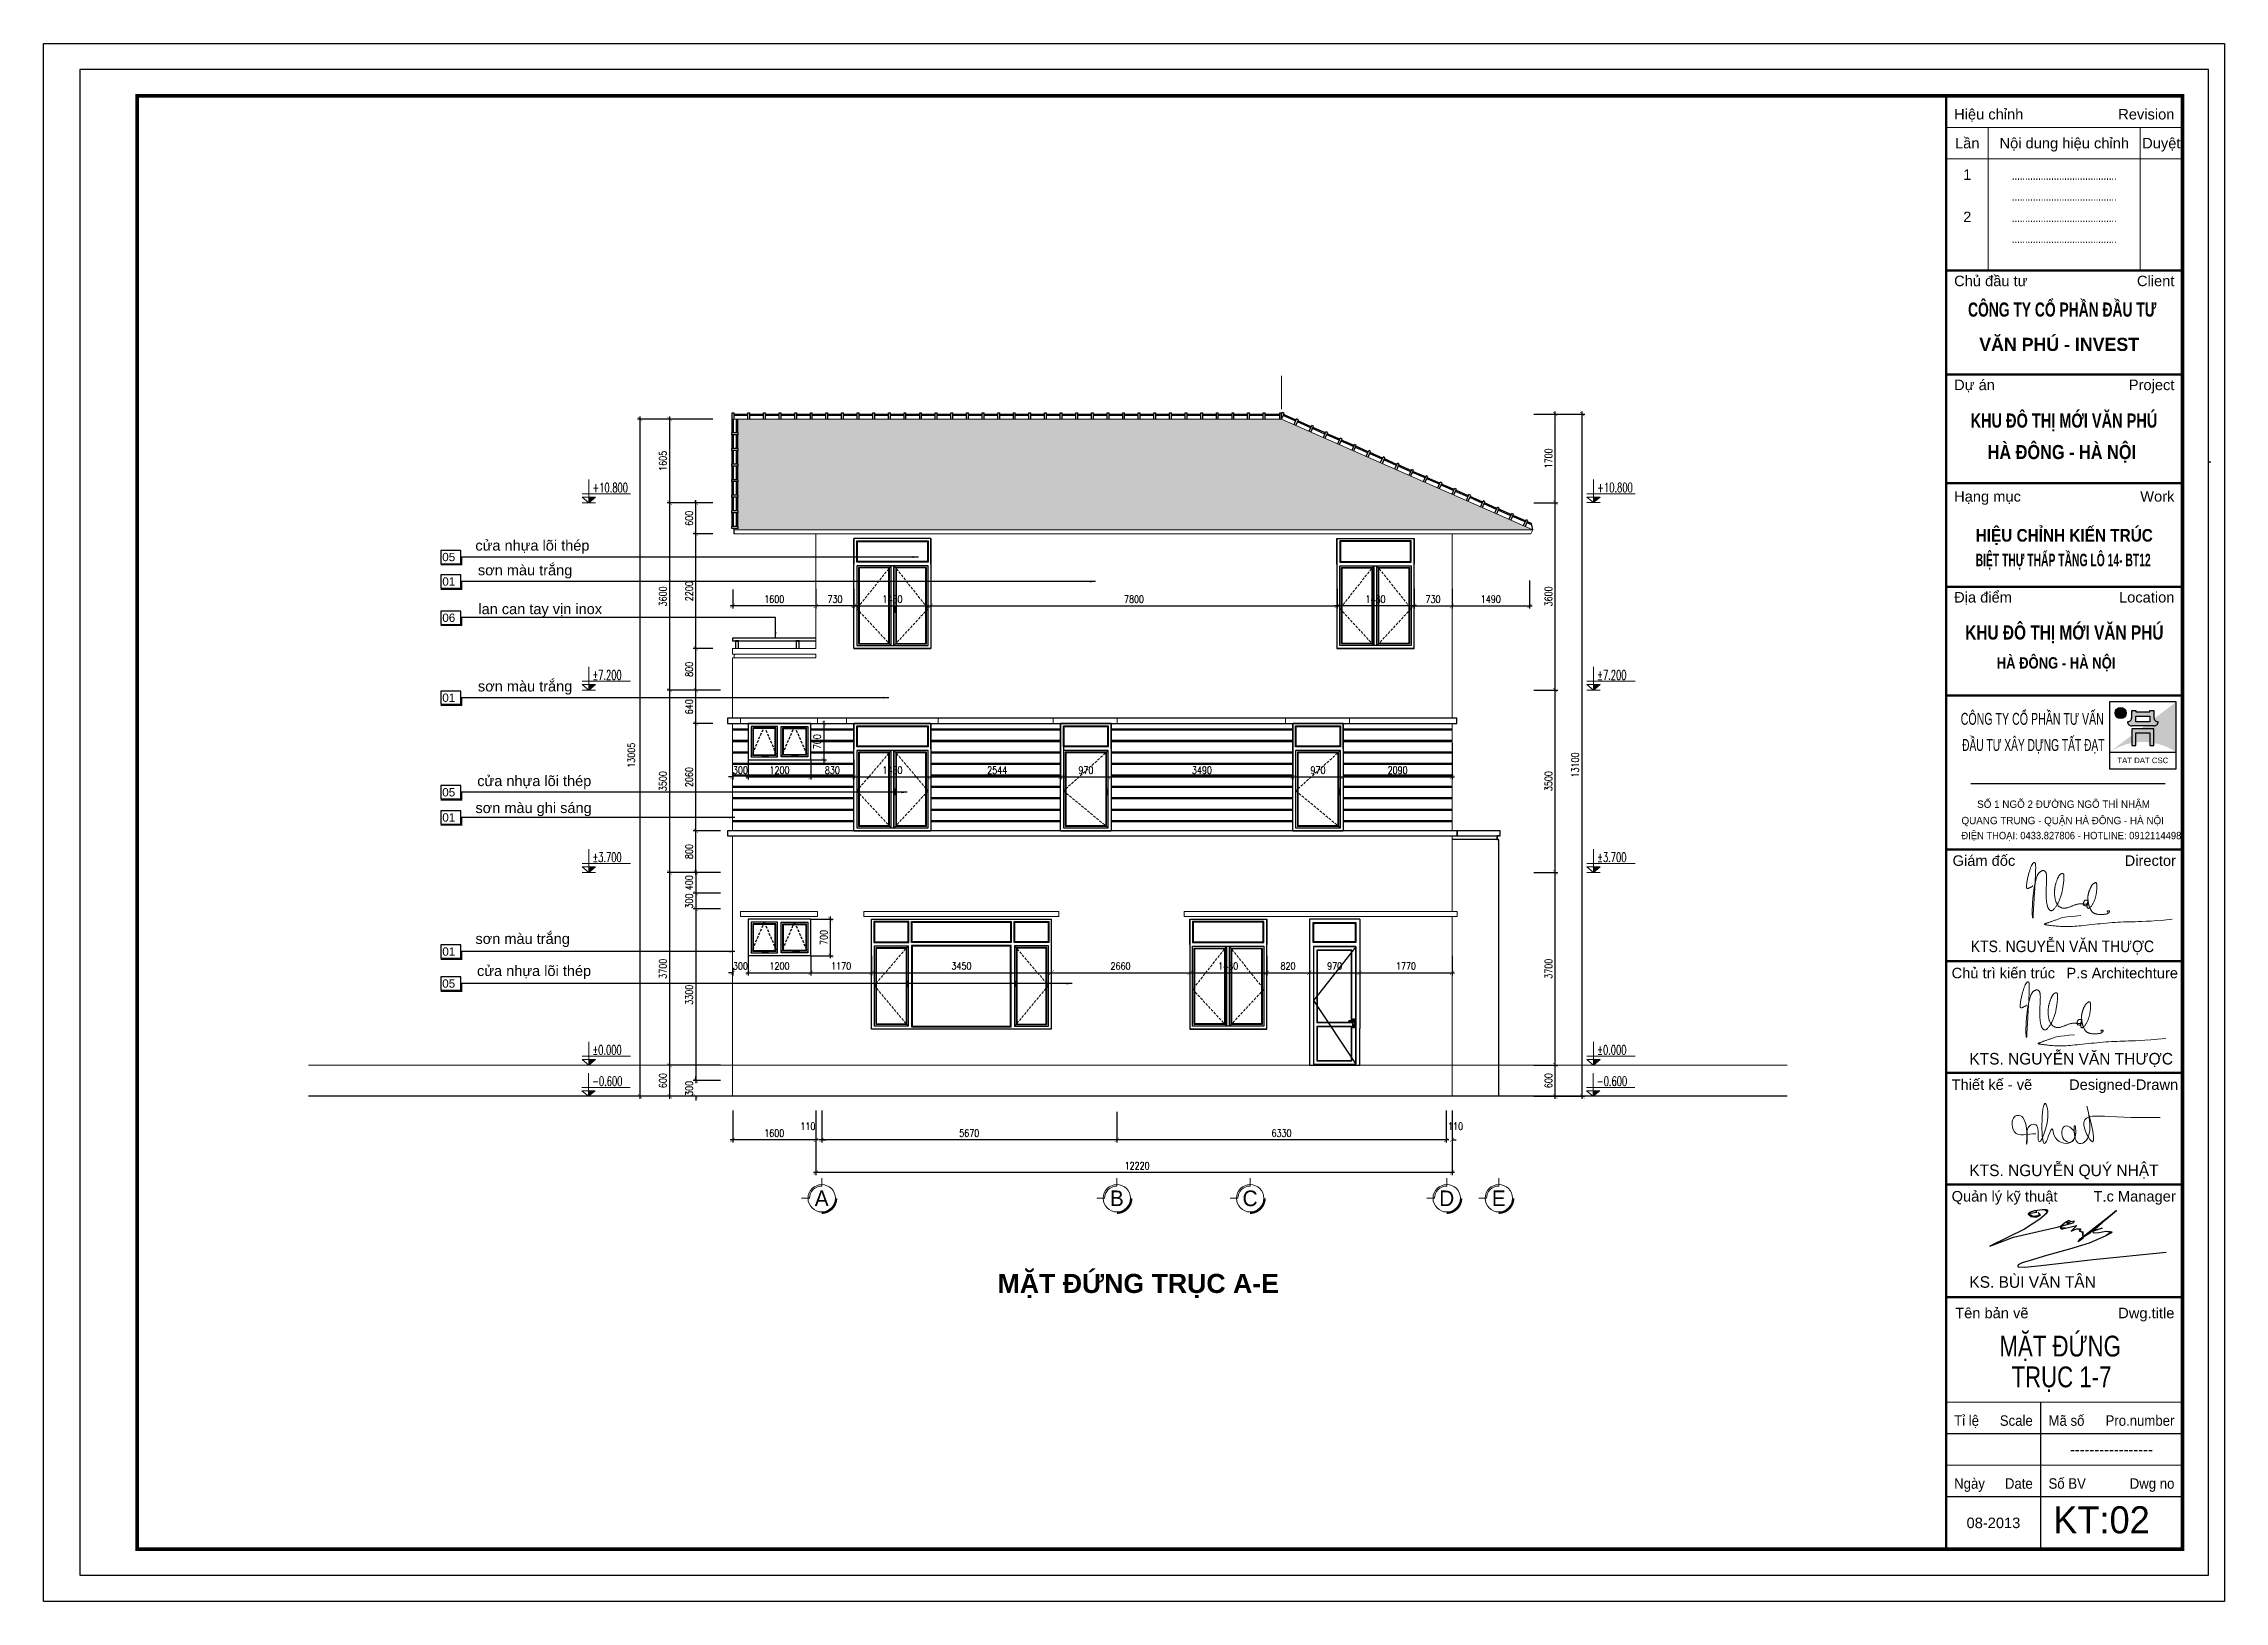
# Model space of a CAD drawing. Header units: millimetres. Extents: x -34806 to 662668, y 63228 to 99452.
# Drawn here: x 359893 to 401789, y 66792 to 96708 of the extents above; entities that cross this region are included whole.
import ezdxf
from ezdxf.enums import TextEntityAlignment as Align

# ---------------------------------------------------------------- set-up
doc = ezdxf.new("R2010")
doc.units = ezdxf.units.MM
doc.header["$LTSCALE"] = 200
doc.header["$MEASUREMENT"] = 0
doc.header["$PDMODE"] = 3
doc.header["$PDSIZE"] = 50
doc.linetypes.add('HIDDEN', pattern=[0.375, 0.25, -0.125])
doc.layers.get('0').update_dxf_attribs({"color": 95, "linetype": 'CONTINUOUS'})
doc.layers.get('DEFPOINTS').update_dxf_attribs({"linetype": 'CONTINUOUS'})
for name, color, linetype in [('8', 1, 'CONTINUOUS'), ('COT', 2, 'CONTINUOUS'), ('DIM', 1, 'CONTINUOUS'), ('KHUNGTEN', 7, 'CONTINUOUS'), ('Net_Manh', 155, 'CONTINUOUS'), ('Net_Thay', 7, 'CONTINUOUS'), ('NOITHAT', 32, 'CONTINUOUS'), ('TEXT', 7, 'CONTINUOUS'), ('TEXT2', 6, 'CONTINUOUS'), ('TH', 4, 'CONTINUOUS'), ('TPTA-Funiture', 27, 'CONTINUOUS'), ('TPTA-Text', 253, 'CONTINUOUS'), ('TPTA-Virtural', 253, 'CONTINUOUS'), ('TUONG', 2, 'CONTINUOUS'), ('wood', 254, 'CONTINUOUS')]:
    doc.layers.add(name, color=color, linetype=linetype)
for name, color, linetype, lineweight in [('hacth', 251, 'CONTINUOUS', 13), ('hatch', 251, 'CONTINUOUS', 5), ('nep', 4, 'CONTINUOUS', 30), ('thay', 7, 'CONTINUOUS', 18), ('VU', 8, 'HIDDEN', 13)]:
    doc.layers.add(name, color=color, linetype=linetype, lineweight=lineweight)
doc.styles.add('.VnArial', font='VNARIAL.ttf')
doc.styles.add('Aria H B iso', font='VHARIALB.ttf')
doc.styles.add('Aria H iso', font='VHARIAL.ttf')
doc.styles.add('Arial iso', font='VNARIAL.ttf')
doc.styles.add('Arial N  iso', font='VNARIALN.ttf')
doc.styles.add('dam', font='VHAVANB.ttf', dxfattribs={"width": 0.9, "height": 450})
doc.styles.add('NHO', font='VNCC-RMS.SHX', dxfattribs={"width": 0.8})
doc.styles.add('RomanS', font='romans.shx', dxfattribs={"width": 0.8})
doc.styles.add('Scale', font='vnsimli.shx', dxfattribs={"width": 0.65, "bigfont": 'bigfont.shx'})
doc.styles.add('STYLE2', font='VHHELS.ttf')
doc.styles.add('TEXT1', font='VHARIAL.ttf', dxfattribs={"width": 0.85, "height": 200})
doc.styles.add('VNCC-COM', font='VHAVAN.ttf', dxfattribs={"width": 0.8})
doc.styles.add('VNCC-SIM', font='VHAVAN.ttf', dxfattribs={"width": 0.85})
doc.dimstyles.new('D1', dxfattribs={"dimtxt": 140, "dimasz": 80, "dimexe": 50, "dimexo": 0, "dimgap": 60, "dimtad": 1, "dimdec": 0, "dimzin": 0, "dimdsep": 46, "dimtxsty": 'RomanS', "dimblk1": 'ARCHTICK', "dimblk2": 'ARCHTICK', "dimsah": 1, "dimcen": 100, "dimdle": 50, "dimclrt": 7, "dimadec": 0, "dimazin": 0, "dimtfac": 0.005, "dimtdec": 0, "dimtix": 1, "dimtofl": 0, "dimtmove": 2, "dimatfit": 3, "dimldrblk": 'ARCHTICK', "dimfxl": 1, "dimtvp": 0.8, "dimtolj": 1, "dimtzin": 0, "dimarcsym": 0})
doc.dimstyles.new('DIM-A3', dxfattribs={"dimscale": 0, "dimtxt": 160, "dimasz": 110, "dimexe": 110, "dimexo": 0, "dimgap": 110, "dimtad": 1, "dimdec": 0, "dimdsep": 46, "dimtxsty": 'RomanS', "dimblk1": 'ARCHTICK', "dimblk2": 'ARCHTICK', "dimsah": 1, "dimcen": 0.09, "dimdle": 110, "dimclrd": 256, "dimclre": 256, "dimclrt": 14, "dimadec": 0, "dimazin": 0, "dimtfac": 1, "dimtdec": 0, "dimtix": 1, "dimtmove": 2, "dimatfit": 3, "dimfxl": 110, "dimtolj": 1, "dimarcsym": 0})

msp = doc.modelspace()

# ---------------------------------------------------------------- texts
at = {"layer": 'KHUNGTEN', "color": 7, "style": 'Aria H B iso'}
msp.add_text('mÆt ®øng trôc a-e', height=366.723, dxfattribs=at).set_placement((380923.1, 72714.2), align=Align.CENTER)
at = {"layer": 'TEXT', "linetype": 'Continuous', "style": 'dam'}
for s, p in [('a', (374840.7, 74532.4)), ('b', (380511.6, 74532.4)), ('c', (383071.6, 74532.4)), ('d', (386848.4, 74532.4)), ('e', (387848.4, 74532.4))]:
    msp.add_text(s, height=300, dxfattribs=at).set_placement(p, align=Align.MIDDLE)
at = {"layer": 'TEXT', "style": 'VNCC-COM', "width": 0.8}
for s, p in [('mÆt ®øng', (397467.1, 71494.5)), ('trôc 1-7', (397697.7, 70903.4))]:
    msp.add_text(s, height=399.24, dxfattribs=at).set_placement(p)
at = {"layer": 'TEXT', "style": 'STYLE2'}
msp.add_text('kt:02', height=519.92, dxfattribs=at).set_placement((398501.1, 68097.8))
at = {"layer": 'TEXT', "char_height": 200, "width": 3262.791, "style": 'Arial iso'}
for s, insert, attachment_point in [('cöa nhùa lâi thÐp ', (368188.1, 87171.7), 1), ('s¬n mµu tr¾ng', (368236.4, 86696.9), 1), ('lan can tay vÞn inox', (370621.5, 85951.4), 3), ('s¬n mµu tr¾ng', (368236.4, 84466.6), 1), ('cöa nhùa lâi thÐp', (368223.6, 82648.8), 1), ('s¬n mµu ghi s¸ng', (368189.1, 82131), 1), ('s¬n mµu tr¾ng', (368189.1, 79618.3), 1), ('cöa nhùa lâi thÐp', (368219.9, 79001.5), 1)]:
    msp.add_mtext(s, dxfattribs=dict(at, insert=insert, attachment_point=attachment_point))

# ---------------------------------------------------------------- blocks, each defined once
blk = doc.blocks.new('tr')
at = {"layer": 'thay', "ltscale": 600}
for p, q in [((0, -200), (0, 0)), ((313, -513), (513, -513))]:
    blk.add_line(p, q, dxfattribs=at)
at = {"layer": 'thay', "color": 150, "ltscale": 600, "const_width": 50}
blk.add_lwpolyline([(-375, -513, 0.414214), (0, -888, 0.414214)], format="xyb", dxfattribs=at)
at = {"layer": 'thay', "ltscale": 600}
blk.add_circle((0, -513), 350, dxfattribs=at)
blk.add_arc((0, -513), 313, 0, 90, dxfattribs=at)
blk = doc.blocks.new('_ArchTick')
at = {"layer": 'DIM', "color": 150}
blk.add_lwpolyline([(0.5, 0.5, 0.133, 0, 0), (0, 0, 0, 0.133, 0), (-0.5, -0.5, 0.133, 0.133, 0)], format="xyseb", dxfattribs=at)
blk = doc.blocks.new('*D126')
at = {"layer": 'DEFPOINTS', "color": 0}
for p in [(374731, 76216), (386951, 76216), (374731, 75028)]:
    blk.add_point(p, dxfattribs=at)
at = {"layer": 'DIM', "color": 0, "lineweight": -2}
for p, q in [((374731, 76216), (374731, 74978)), ((386951, 76216), (386951, 74978)), ((387001, 75028), (374681, 75028))]:
    blk.add_line(p, q, dxfattribs=at)
at = {"layer": 'DIM', "color": 0, "lineweight": -2, "xscale": 80, "yscale": 80, "zscale": 80, "rotation": 180}
blk.add_blockref('_ArchTick', (374731, 75028), dxfattribs=at)
at = {"layer": 'DIM', "color": 0, "lineweight": -2, "xscale": 80, "yscale": 80, "zscale": 80}
blk.add_blockref('_ArchTick', (386951, 75028), dxfattribs=at)
at = {"layer": 'DIM', "color": 7, "insert": (380901, 75158), "char_height": 140, "attachment_point": 5, "style": 'RomanS'}
blk.add_mtext('\\A1;12220', dxfattribs=at)
blk = doc.blocks.new('*D127')
at = {"layer": 'DEFPOINTS', "color": 0}
for p in [(373131, 76216), (374731, 76216), (373131, 75655)]:
    blk.add_point(p, dxfattribs=at)
at = {"layer": 'DIM', "color": 0, "lineweight": -2}
for p, q in [((373131, 76216), (373131, 75605)), ((374731, 76216), (374731, 75605)), ((374781, 75655), (373081, 75655))]:
    blk.add_line(p, q, dxfattribs=at)
at = {"layer": 'DIM', "color": 0, "lineweight": -2, "xscale": 80, "yscale": 80, "zscale": 80, "rotation": 180}
blk.add_blockref('_ArchTick', (373131, 75655), dxfattribs=at)
at = {"layer": 'DIM', "color": 0, "lineweight": -2, "xscale": 80, "yscale": 80, "zscale": 80}
blk.add_blockref('_ArchTick', (374731, 75655), dxfattribs=at)
at = {"layer": 'DIM', "color": 7, "insert": (373931, 75785), "char_height": 140, "attachment_point": 5, "style": 'RomanS'}
blk.add_mtext('\\A1;1600', dxfattribs=at)
blk = doc.blocks.new('*D128')
at = {"layer": 'DEFPOINTS', "color": 0}
for p in [(374841, 76216), (380511, 76192), (374841, 75655)]:
    blk.add_point(p, dxfattribs=at)
at = {"layer": 'DIM', "color": 0, "lineweight": -2}
for p, q in [((374841, 76216), (374841, 75605)), ((380511, 76192), (380511, 75605)), ((380561, 75655), (374791, 75655))]:
    blk.add_line(p, q, dxfattribs=at)
at = {"layer": 'DIM', "color": 0, "lineweight": -2, "xscale": 80, "yscale": 80, "zscale": 80, "rotation": 180}
blk.add_blockref('_ArchTick', (374841, 75655), dxfattribs=at)
at = {"layer": 'DIM', "color": 0, "lineweight": -2, "xscale": 80, "yscale": 80, "zscale": 80}
blk.add_blockref('_ArchTick', (380511, 75655), dxfattribs=at)
at = {"layer": 'DIM', "color": 7, "insert": (377676, 75785), "char_height": 140, "attachment_point": 5, "style": 'RomanS'}
blk.add_mtext('\\A1;5670', dxfattribs=at)
blk = doc.blocks.new('*D129')
at = {"layer": 'DEFPOINTS', "color": 0}
for p in [(380511, 76192), (386841, 76216), (380511, 75655)]:
    blk.add_point(p, dxfattribs=at)
at = {"layer": 'DIM', "color": 0, "lineweight": -2}
for p, q in [((380511, 76192), (380511, 75605)), ((386841, 76216), (386841, 75605)), ((386891, 75655), (380461, 75655))]:
    blk.add_line(p, q, dxfattribs=at)
at = {"layer": 'DIM', "color": 0, "lineweight": -2, "xscale": 80, "yscale": 80, "zscale": 80, "rotation": 180}
blk.add_blockref('_ArchTick', (380511, 75655), dxfattribs=at)
at = {"layer": 'DIM', "color": 0, "lineweight": -2, "xscale": 80, "yscale": 80, "zscale": 80}
blk.add_blockref('_ArchTick', (386841, 75655), dxfattribs=at)
at = {"layer": 'DIM', "color": 7, "insert": (383676, 75785), "char_height": 140, "attachment_point": 5, "style": 'RomanS'}
blk.add_mtext('\\A1;6330', dxfattribs=at)
blk = doc.blocks.new('*D514')
at = {"layer": 'DEFPOINTS', "color": 0}
for p in [(371352, 89498), (372747, 89498), (372899, 76492)]:
    blk.add_point(p, dxfattribs=at)
at = {"layer": 'DIM', "color": 0, "lineweight": -2}
for p, q in [((372747, 89498), (371302, 89498)), ((371352, 76442), (371352, 89548)), ((372899, 76492), (371302, 76492))]:
    blk.add_line(p, q, dxfattribs=at)
at = {"layer": 'DIM', "color": 0, "lineweight": -2, "xscale": 80, "yscale": 80, "zscale": 80}
for p, rotation in [((371352, 89498), 90), ((371352, 76492), 270)]:
    blk.add_blockref('_ArchTick', p, dxfattribs=dict(at, rotation=rotation))
at = {"layer": 'DIM', "color": 7, "insert": (371184, 83042), "char_height": 140, "attachment_point": 5, "rotation": 90, "style": 'RomanS'}
blk.add_mtext('\\A1;13005', dxfattribs=at)
blk = doc.blocks.new('*D515')
at = {"layer": 'DEFPOINTS', "color": 0}
for p in [(371921, 77092), (372747, 77092), (372747, 76492)]:
    blk.add_point(p, dxfattribs=at)
at = {"layer": 'DIM', "color": 0, "lineweight": -2}
for p, q in [((372747, 77092), (371871, 77092)), ((371921, 76442), (371921, 77142)), ((372747, 76492), (371871, 76492))]:
    blk.add_line(p, q, dxfattribs=at)
at = {"layer": 'DIM', "color": 0, "lineweight": -2, "xscale": 80, "yscale": 80, "zscale": 80}
for p, rotation in [((371921, 77092), 90), ((371921, 76492), 270)]:
    blk.add_blockref('_ArchTick', p, dxfattribs=dict(at, rotation=rotation))
at = {"layer": 'DIM', "color": 7, "insert": (371791, 76792), "char_height": 140, "attachment_point": 5, "rotation": 90, "style": 'RomanS'}
blk.add_mtext('\\A1;600', dxfattribs=at)
blk = doc.blocks.new('*D516')
at = {"layer": 'DEFPOINTS', "color": 0}
for p in [(371921, 80792), (372899, 80792), (372899, 77092)]:
    blk.add_point(p, dxfattribs=at)
at = {"layer": 'DIM', "color": 0, "lineweight": -2}
for p, q in [((372899, 80792), (371871, 80792)), ((371921, 77042), (371921, 80842)), ((372899, 77092), (371871, 77092))]:
    blk.add_line(p, q, dxfattribs=at)
at = {"layer": 'DIM', "color": 0, "lineweight": -2, "xscale": 80, "yscale": 80, "zscale": 80}
for p, rotation in [((371921, 80792), 90), ((371921, 77092), 270)]:
    blk.add_blockref('_ArchTick', p, dxfattribs=dict(at, rotation=rotation))
at = {"layer": 'DIM', "color": 7, "insert": (371791, 78942), "char_height": 140, "attachment_point": 5, "rotation": 90, "style": 'RomanS'}
blk.add_mtext('\\A1;3700', dxfattribs=at)
blk = doc.blocks.new('*D517')
at = {"layer": 'DEFPOINTS', "color": 0}
for p in [(371921, 84292), (372899, 84292), (372899, 80792)]:
    blk.add_point(p, dxfattribs=at)
at = {"layer": 'DIM', "color": 0, "lineweight": -2}
for p, q in [((372899, 84292), (371871, 84292)), ((371921, 80742), (371921, 84342)), ((372899, 80792), (371871, 80792))]:
    blk.add_line(p, q, dxfattribs=at)
at = {"layer": 'DIM', "color": 0, "lineweight": -2, "xscale": 80, "yscale": 80, "zscale": 80}
for p, rotation in [((371921, 84292), 90), ((371921, 80792), 270)]:
    blk.add_blockref('_ArchTick', p, dxfattribs=dict(at, rotation=rotation))
at = {"layer": 'DIM', "color": 7, "insert": (371791, 82542), "char_height": 140, "attachment_point": 5, "rotation": 90, "style": 'RomanS'}
blk.add_mtext('\\A1;3500', dxfattribs=at)
blk = doc.blocks.new('*D518')
at = {"layer": 'DEFPOINTS', "color": 0}
for p in [(371921, 87892), (372747, 87892), (372899, 84292)]:
    blk.add_point(p, dxfattribs=at)
at = {"layer": 'DIM', "color": 0, "lineweight": -2}
for p, q in [((372747, 87892), (371871, 87892)), ((371921, 84242), (371921, 87942)), ((372899, 84292), (371871, 84292))]:
    blk.add_line(p, q, dxfattribs=at)
at = {"layer": 'DIM', "color": 0, "lineweight": -2, "xscale": 80, "yscale": 80, "zscale": 80}
for p, rotation in [((371921, 87892), 90), ((371921, 84292), 270)]:
    blk.add_blockref('_ArchTick', p, dxfattribs=dict(at, rotation=rotation))
at = {"layer": 'DIM', "color": 7, "insert": (371791, 86092), "char_height": 140, "attachment_point": 5, "rotation": 90, "style": 'RomanS'}
blk.add_mtext('\\A1;3600', dxfattribs=at)
blk = doc.blocks.new('*D519')
at = {"layer": 'DEFPOINTS', "color": 0}
for p in [(371921, 89498), (372747, 89498), (372747, 87892)]:
    blk.add_point(p, dxfattribs=at)
at = {"layer": 'DIM', "color": 0, "lineweight": -2}
for p, q in [((372747, 89498), (371871, 89498)), ((371921, 87842), (371921, 89548)), ((372747, 87892), (371871, 87892))]:
    blk.add_line(p, q, dxfattribs=at)
at = {"layer": 'DIM', "color": 0, "lineweight": -2, "xscale": 80, "yscale": 80, "zscale": 80}
for p, rotation in [((371921, 89498), 90), ((371921, 87892), 270)]:
    blk.add_blockref('_ArchTick', p, dxfattribs=dict(at, rotation=rotation))
at = {"layer": 'DIM', "color": 7, "insert": (371791, 88695), "char_height": 140, "attachment_point": 5, "rotation": 90, "style": 'RomanS'}
blk.add_mtext('\\A1;1605', dxfattribs=at)
blk = doc.blocks.new('*D520')
at = {"layer": 'DEFPOINTS', "color": 0}
for p in [(372424, 81592), (372899, 81592), (372899, 80792)]:
    blk.add_point(p, dxfattribs=at)
at = {"layer": 'DIM', "color": 0, "lineweight": -2}
for p, q in [((372899, 81592), (372374, 81592)), ((372424, 80742), (372424, 81642)), ((372899, 80792), (372374, 80792))]:
    blk.add_line(p, q, dxfattribs=at)
at = {"layer": 'DIM', "color": 0, "lineweight": -2, "xscale": 80, "yscale": 80, "zscale": 80}
for p, rotation in [((372424, 81592), 90), ((372424, 80792), 270)]:
    blk.add_blockref('_ArchTick', p, dxfattribs=dict(at, rotation=rotation))
at = {"layer": 'DIM', "color": 7, "insert": (372294, 81192), "char_height": 140, "attachment_point": 5, "rotation": 90, "style": 'RomanS'}
blk.add_mtext('\\A1;800', dxfattribs=at)
blk = doc.blocks.new('*D521')
at = {"layer": 'DEFPOINTS', "color": 0}
for p in [(372424, 83652), (372747, 83652), (372747, 81592)]:
    blk.add_point(p, dxfattribs=at)
at = {"layer": 'DIM', "color": 0, "lineweight": -2}
for p, q in [((372747, 83652), (372374, 83652)), ((372424, 81542), (372424, 83702)), ((372747, 81592), (372374, 81592))]:
    blk.add_line(p, q, dxfattribs=at)
at = {"layer": 'DIM', "color": 0, "lineweight": -2, "xscale": 80, "yscale": 80, "zscale": 80}
for p, rotation in [((372424, 83652), 90), ((372424, 81592), 270)]:
    blk.add_blockref('_ArchTick', p, dxfattribs=dict(at, rotation=rotation))
at = {"layer": 'DIM', "color": 7, "insert": (372294, 82622), "char_height": 140, "attachment_point": 5, "rotation": 90, "style": 'RomanS'}
blk.add_mtext('\\A1;2060', dxfattribs=at)
blk = doc.blocks.new('*D522')
at = {"layer": 'DEFPOINTS', "color": 0}
for p in [(372424, 84292), (372747, 84292), (372747, 83652)]:
    blk.add_point(p, dxfattribs=at)
at = {"layer": 'DIM', "color": 0, "lineweight": -2}
for p, q in [((372747, 84292), (372374, 84292)), ((372424, 83602), (372424, 84342)), ((372747, 83652), (372374, 83652))]:
    blk.add_line(p, q, dxfattribs=at)
at = {"layer": 'DIM', "color": 0, "lineweight": -2, "xscale": 80, "yscale": 80, "zscale": 80}
for p, rotation in [((372424, 84292), 90), ((372424, 83652), 270)]:
    blk.add_blockref('_ArchTick', p, dxfattribs=dict(at, rotation=rotation))
at = {"layer": 'DIM', "color": 7, "insert": (372294, 83972), "char_height": 140, "attachment_point": 5, "rotation": 90, "style": 'RomanS'}
blk.add_mtext('\\A1;640', dxfattribs=at)
blk = doc.blocks.new('*D523')
at = {"layer": 'DEFPOINTS', "color": 0}
for p in [(372424, 85092), (372747, 85092), (372747, 84292)]:
    blk.add_point(p, dxfattribs=at)
at = {"layer": 'DIM', "color": 0, "lineweight": -2}
for p, q in [((372747, 85092), (372374, 85092)), ((372424, 84242), (372424, 85142)), ((372747, 84292), (372374, 84292))]:
    blk.add_line(p, q, dxfattribs=at)
at = {"layer": 'DIM', "color": 0, "lineweight": -2, "xscale": 80, "yscale": 80, "zscale": 80}
for p, rotation in [((372424, 85092), 90), ((372424, 84292), 270)]:
    blk.add_blockref('_ArchTick', p, dxfattribs=dict(at, rotation=rotation))
at = {"layer": 'DIM', "color": 7, "insert": (372294, 84692), "char_height": 140, "attachment_point": 5, "rotation": 90, "style": 'RomanS'}
blk.add_mtext('\\A1;800', dxfattribs=at)
blk = doc.blocks.new('*D524')
at = {"layer": 'DEFPOINTS', "color": 0}
for p in [(372424, 87292), (372747, 87292), (372747, 85092)]:
    blk.add_point(p, dxfattribs=at)
at = {"layer": 'DIM', "color": 0, "lineweight": -2}
for p, q in [((372747, 87292), (372374, 87292)), ((372424, 85042), (372424, 87342)), ((372747, 85092), (372374, 85092))]:
    blk.add_line(p, q, dxfattribs=at)
at = {"layer": 'DIM', "color": 0, "lineweight": -2, "xscale": 80, "yscale": 80, "zscale": 80}
for p, rotation in [((372424, 87292), 90), ((372424, 85092), 270)]:
    blk.add_blockref('_ArchTick', p, dxfattribs=dict(at, rotation=rotation))
at = {"layer": 'DIM', "color": 7, "insert": (372294, 86192), "char_height": 140, "attachment_point": 5, "rotation": 90, "style": 'RomanS'}
blk.add_mtext('\\A1;2200', dxfattribs=at)
blk = doc.blocks.new('*D525')
at = {"layer": 'DEFPOINTS', "color": 0}
for p in [(372899, 80792), (372424, 80392), (372899, 80392)]:
    blk.add_point(p, dxfattribs=at)
at = {"layer": 'DIM', "color": 0, "lineweight": -2}
for p, q in [((372899, 80792), (372374, 80792)), ((372424, 80842), (372424, 80342)), ((372899, 80392), (372374, 80392))]:
    blk.add_line(p, q, dxfattribs=at)
at = {"layer": 'DIM', "color": 0, "lineweight": -2, "xscale": 80, "yscale": 80, "zscale": 80}
for p, rotation in [((372424, 80792), 90), ((372424, 80392), 270)]:
    blk.add_blockref('_ArchTick', p, dxfattribs=dict(at, rotation=rotation))
at = {"layer": 'DIM', "color": 7, "insert": (372294, 80592), "char_height": 140, "attachment_point": 5, "rotation": 90, "style": 'RomanS'}
blk.add_mtext('\\A1;400', dxfattribs=at)
blk = doc.blocks.new('*D526')
at = {"layer": 'DEFPOINTS', "color": 0}
for p in [(372424, 80092), (372899, 80392), (372899, 80092)]:
    blk.add_point(p, dxfattribs=at)
at = {"layer": 'DIM', "color": 0, "lineweight": -2}
for p, q in [((372424, 80442), (372424, 80042)), ((372899, 80392), (372374, 80392)), ((372899, 80092), (372374, 80092))]:
    blk.add_line(p, q, dxfattribs=at)
at = {"layer": 'DIM', "color": 0, "lineweight": -2, "xscale": 80, "yscale": 80, "zscale": 80}
for p, rotation in [((372424, 80392), 90), ((372424, 80092), 270)]:
    blk.add_blockref('_ArchTick', p, dxfattribs=dict(at, rotation=rotation))
at = {"layer": 'DIM', "color": 7, "insert": (372294, 80242), "char_height": 140, "attachment_point": 5, "rotation": 90, "style": 'RomanS'}
blk.add_mtext('\\A1;300', dxfattribs=at)
blk = doc.blocks.new('*D527')
at = {"layer": 'DEFPOINTS', "color": 0}
for p in [(372899, 80092), (372424, 76792), (372899, 76792)]:
    blk.add_point(p, dxfattribs=at)
at = {"layer": 'DIM', "color": 0, "lineweight": -2}
for p, q in [((372899, 80092), (372374, 80092)), ((372424, 80142), (372424, 76742)), ((372899, 76792), (372374, 76792))]:
    blk.add_line(p, q, dxfattribs=at)
at = {"layer": 'DIM', "color": 0, "lineweight": -2, "xscale": 80, "yscale": 80, "zscale": 80}
for p, rotation in [((372424, 80092), 90), ((372424, 76792), 270)]:
    blk.add_blockref('_ArchTick', p, dxfattribs=dict(at, rotation=rotation))
at = {"layer": 'DIM', "color": 7, "insert": (372294, 78442), "char_height": 140, "attachment_point": 5, "rotation": 90, "style": 'RomanS'}
blk.add_mtext('\\A1;3300', dxfattribs=at)
blk = doc.blocks.new('*D528')
at = {"layer": 'DEFPOINTS', "color": 0}
for p in [(372899, 76792), (372424, 76492), (372899, 76492)]:
    blk.add_point(p, dxfattribs=at)
at = {"layer": 'DIM', "color": 0, "lineweight": -2}
for p, q in [((372899, 76792), (372374, 76792)), ((372424, 76792), (372424, 76872)), ((372899, 76492), (372374, 76492)), ((372424, 76492), (372424, 76412))]:
    blk.add_line(p, q, dxfattribs=at)
at = {"layer": 'DIM', "color": 0, "lineweight": -2, "xscale": 80, "yscale": 80, "zscale": 80}
for p, rotation in [((372424, 76792), 270), ((372424, 76492), 90)]:
    blk.add_blockref('_ArchTick', p, dxfattribs=dict(at, rotation=rotation))
at = {"layer": 'DIM', "color": 7, "insert": (372294, 76642), "char_height": 140, "attachment_point": 5, "rotation": 90, "style": 'RomanS'}
blk.add_mtext('\\A1;300', dxfattribs=at)
blk = doc.blocks.new('cao do')
at = {"layer": 'thay'}
for p, q in [((0, 445), (0, 0)), ((798, 170), (-128, 170)), ((0, 0), (-128, 106)), ((128, 106), (-128, 106)), ((0, 0), (128, 106))]:
    blk.add_line(p, q, dxfattribs=at)
at = {"layer": 'thay', "ltscale": 600}
blk.add_line((128, 0), (-128, 0), dxfattribs=at)
at = {"layer": 'thay', "color": 150, "ltscale": 600}
blk.add_solid([(0, 0), (0, 106), (128, 106)], dxfattribs=at)
at = {"layer": 'TEXT', "style": 'Arial N  iso'}
blk.add_attdef('%%P0.000', text='', height=200, dxfattribs=at).set_placement((70, 290), align=Align.MIDDLE_LEFT)
blk = doc.blocks.new('A$C29984D40')
at = {"layer": 'TPTA-Virtural', "color": 1, "ltscale": 600, "const_width": 31.9}
blk.add_lwpolyline([(398, 163), (398, 16), (0, 16)], dxfattribs=at)
at = {"layer": 'TPTA-Virtural'}
blk.add_lwpolyline([(0, 32), (383, 32), (383, 287), (0, 287)], close=True, dxfattribs=at)
at = {"layer": 'TPTA-Text', "style": 'Aria H iso'}
blk.add_attdef('1', text='', height=160, dxfattribs=at).set_placement((183, 80), align=Align.CENTER)
blk = doc.blocks.new('*D529')
at = {"layer": 'DEFPOINTS', "color": 0}
for p in [(372424, 87892), (372747, 87892), (372747, 87292)]:
    blk.add_point(p, dxfattribs=at)
at = {"layer": 'DIM', "color": 0, "lineweight": -2}
for p, q in [((372747, 87892), (372374, 87892)), ((372424, 87242), (372424, 87942)), ((372747, 87292), (372374, 87292))]:
    blk.add_line(p, q, dxfattribs=at)
at = {"layer": 'DIM', "color": 0, "lineweight": -2, "xscale": 80, "yscale": 80, "zscale": 80}
for p, rotation in [((372424, 87892), 90), ((372424, 87292), 270)]:
    blk.add_blockref('_ArchTick', p, dxfattribs=dict(at, rotation=rotation))
at = {"layer": 'DIM', "color": 7, "insert": (372294, 87592), "char_height": 140, "attachment_point": 5, "rotation": 90, "style": 'RomanS'}
blk.add_mtext('\\A1;600', dxfattribs=at)
blk = doc.blocks.new('tn')
at = {"layer": 'wood', "ltscale": 0.5}
for p, q in [((65304, -42411), (65304, -42423)), ((65304, -42423), (65305, -42426)), ((65305, -42427), (65305, -42482)), ((65316, -42423), (65314, -42426)), ((65314, -42427), (65314, -42482)), ((65316, -42411), (65316, -42423))]:
    blk.add_line(p, q, dxfattribs=at)
for points in [[(65300, -42367), (65300, -42457)], [(65319, -42417), (65319, -42367)], [(65319, -42457), (65319, -42417)]]:
    blk.add_lwpolyline(points, dxfattribs=at)
blk.add_circle((65310, -42411), 1.75, dxfattribs=at)
for centre, radius, start, end in [((65310, -42367), 9.61, 0, 180), ((65310, -42457), 9.61, 180, 243.1549), ((65310, -42411), 8.28, 318.259, 221.741), ((65310, -42411), 8.28, 48.259, 221.741), ((65310, -42411), 6.18, 0, 180), ((65305, -42423), 1.2, 180, 207.1927), ((65304, -42427), 1.2, 0, 27.1927), ((65310, -42482), 4.34, 180, 0), ((65315, -42427), 1.2, 152.8073, 180), ((65310, -42457), 9.61, 296.8451, 0), ((65315, -42423), 1.2, 332.8073, 0)]:
    blk.add_arc(centre, radius, start, end, dxfattribs=at)
blk = doc.blocks.new('taynam')
at = {"layer": '8'}
for p, q in [((-3, 21), (1, 21)), ((-1, 20), (-1, 23)), ((-3, -21), (1, -21)), ((-3, -119), (1, -119)), ((-1, -23), (-1, -20)), ((-1, -121), (-1, -117))]:
    blk.add_line(p, q, dxfattribs=at)
for centre in [(-1, 21), (-1, -21), (-1, -119)]:
    blk.add_circle(centre, 2.54, dxfattribs=at)
at = {"layer": 'nep', "lineweight": 30}
for p, q in [((-3, 8), (87, 8)), ((-6, -77), (-6, -93)), ((-3, -8), (87, -8)), ((4, -77), (4, -93))]:
    blk.add_line(p, q, dxfattribs=at)
for points in [[(-16, 38), (-16, -119)], [(15, 8), (15, 38)], [(-1, -69), (0, -69), (0, -70), (0, -70), (0, -71), (0, -71), (0, -75), (-2, -75), (-2, -69), (-1, -69)], [(15, -119), (15, -8)]]:
    blk.add_lwpolyline(points, dxfattribs=at)
for centre, radius, start, end in [((-1, 30), 17.2, 26.2994, 153.7006), ((0, 0), 8.68, 107.4908, 252.5092), ((81, 0), 10.7, 309.4148, 50.5852), ((-1, -111), 17.4, 207.4481, 332.5519), ((-1, -72), 6.73, 314.6001, 225.3999), ((-1, -93), 4.72, 180, 0)]:
    blk.add_arc(centre, radius, start, end, dxfattribs=at)
blk = doc.blocks.new('*D530')
at = {"layer": 'DEFPOINTS', "color": 0}
for p in [(373431, 79192), (373131, 78957), (373431, 78864)]:
    blk.add_point(p, dxfattribs=at)
at = {"layer": 'DIM', "color": 0, "lineweight": -2}
for p, q in [((373431, 79192), (373431, 78814)), ((373131, 78864), (373051, 78864)), ((373131, 78957), (373131, 78814)), ((373431, 78864), (373511, 78864))]:
    blk.add_line(p, q, dxfattribs=at)
at = {"layer": 'DIM', "color": 0, "lineweight": -2, "xscale": 80, "yscale": 80, "zscale": 80}
blk.add_blockref('_ArchTick', (373131, 78864), dxfattribs=at)
at = {"layer": 'DIM', "color": 0, "lineweight": -2, "xscale": 80, "yscale": 80, "zscale": 80, "rotation": 180}
blk.add_blockref('_ArchTick', (373431, 78864), dxfattribs=at)
at = {"layer": 'DIM', "color": 7, "insert": (373281, 78994), "char_height": 140, "attachment_point": 5, "style": 'RomanS'}
blk.add_mtext('\\A1;300', dxfattribs=at)
blk = doc.blocks.new('*D531')
at = {"layer": 'DEFPOINTS', "color": 0}
for p in [(373431, 79192), (374631, 79192), (374631, 78864)]:
    blk.add_point(p, dxfattribs=at)
at = {"layer": 'DIM', "color": 0, "lineweight": -2}
for p, q in [((373431, 79192), (373431, 78814)), ((374631, 79192), (374631, 78814)), ((373381, 78864), (374681, 78864))]:
    blk.add_line(p, q, dxfattribs=at)
at = {"layer": 'DIM', "color": 0, "lineweight": -2, "xscale": 80, "yscale": 80, "zscale": 80, "rotation": 180}
blk.add_blockref('_ArchTick', (373431, 78864), dxfattribs=at)
at = {"layer": 'DIM', "color": 0, "lineweight": -2, "xscale": 80, "yscale": 80, "zscale": 80}
blk.add_blockref('_ArchTick', (374631, 78864), dxfattribs=at)
at = {"layer": 'DIM', "color": 7, "insert": (374031, 78994), "char_height": 140, "attachment_point": 5, "style": 'RomanS'}
blk.add_mtext('\\A1;1200', dxfattribs=at)
blk = doc.blocks.new('*D532')
at = {"layer": 'DEFPOINTS', "color": 0}
for p in [(374631, 79192), (375801, 79192), (375801, 78864)]:
    blk.add_point(p, dxfattribs=at)
at = {"layer": 'DIM', "color": 0, "lineweight": -2}
for p, q in [((374631, 79192), (374631, 78814)), ((375801, 79192), (375801, 78814)), ((374581, 78864), (375851, 78864))]:
    blk.add_line(p, q, dxfattribs=at)
at = {"layer": 'DIM', "color": 0, "lineweight": -2, "xscale": 80, "yscale": 80, "zscale": 80, "rotation": 180}
blk.add_blockref('_ArchTick', (374631, 78864), dxfattribs=at)
at = {"layer": 'DIM', "color": 0, "lineweight": -2, "xscale": 80, "yscale": 80, "zscale": 80}
blk.add_blockref('_ArchTick', (375801, 78864), dxfattribs=at)
at = {"layer": 'DIM', "color": 7, "insert": (375216, 78994), "char_height": 140, "attachment_point": 5, "style": 'RomanS'}
blk.add_mtext('\\A1;1170', dxfattribs=at)
blk = doc.blocks.new('*D533')
at = {"layer": 'DEFPOINTS', "color": 0}
for p in [(379252, 79192), (381911, 79192), (381911, 78864)]:
    blk.add_point(p, dxfattribs=at)
at = {"layer": 'DIM', "color": 0, "lineweight": -2}
for p, q in [((379252, 79192), (379252, 78814)), ((381911, 79192), (381911, 78814)), ((379202, 78864), (381961, 78864))]:
    blk.add_line(p, q, dxfattribs=at)
at = {"layer": 'DIM', "color": 0, "lineweight": -2, "xscale": 80, "yscale": 80, "zscale": 80, "rotation": 180}
blk.add_blockref('_ArchTick', (379252, 78864), dxfattribs=at)
at = {"layer": 'DIM', "color": 0, "lineweight": -2, "xscale": 80, "yscale": 80, "zscale": 80}
blk.add_blockref('_ArchTick', (381911, 78864), dxfattribs=at)
at = {"layer": 'DIM', "color": 7, "insert": (380582, 78994), "char_height": 140, "attachment_point": 5, "style": 'RomanS'}
blk.add_mtext('\\A1;2660', dxfattribs=at)
blk = doc.blocks.new('*D534')
at = {"layer": 'DEFPOINTS', "color": 0}
for p in [(381911, 79192), (383391, 79192), (383391, 78864)]:
    blk.add_point(p, dxfattribs=at)
at = {"layer": 'DIM', "color": 0, "lineweight": -2}
for p, q in [((381911, 79192), (381911, 78814)), ((383391, 79192), (383391, 78814)), ((381861, 78864), (383441, 78864))]:
    blk.add_line(p, q, dxfattribs=at)
at = {"layer": 'DIM', "color": 0, "lineweight": -2, "xscale": 80, "yscale": 80, "zscale": 80, "rotation": 180}
blk.add_blockref('_ArchTick', (381911, 78864), dxfattribs=at)
at = {"layer": 'DIM', "color": 0, "lineweight": -2, "xscale": 80, "yscale": 80, "zscale": 80}
blk.add_blockref('_ArchTick', (383391, 78864), dxfattribs=at)
at = {"layer": 'DIM', "color": 7, "insert": (382651, 78994), "char_height": 140, "attachment_point": 5, "style": 'RomanS'}
blk.add_mtext('\\A1;1480', dxfattribs=at)
blk = doc.blocks.new('*D535')
at = {"layer": 'DEFPOINTS', "color": 0}
for p in [(383391, 79192), (384211, 79192), (384211, 78864)]:
    blk.add_point(p, dxfattribs=at)
at = {"layer": 'DIM', "color": 0, "lineweight": -2}
for p, q in [((383391, 79192), (383391, 78814)), ((384211, 79192), (384211, 78814)), ((383341, 78864), (384261, 78864))]:
    blk.add_line(p, q, dxfattribs=at)
at = {"layer": 'DIM', "color": 0, "lineweight": -2, "xscale": 80, "yscale": 80, "zscale": 80, "rotation": 180}
blk.add_blockref('_ArchTick', (383391, 78864), dxfattribs=at)
at = {"layer": 'DIM', "color": 0, "lineweight": -2, "xscale": 80, "yscale": 80, "zscale": 80}
blk.add_blockref('_ArchTick', (384211, 78864), dxfattribs=at)
at = {"layer": 'DIM', "color": 7, "insert": (383801, 78994), "char_height": 140, "attachment_point": 5, "style": 'RomanS'}
blk.add_mtext('\\A1;820', dxfattribs=at)
blk = doc.blocks.new('*D536')
at = {"layer": 'DEFPOINTS', "color": 0}
for p in [(384211, 79192), (385181, 79192), (385181, 78864)]:
    blk.add_point(p, dxfattribs=at)
at = {"layer": 'DIM', "color": 0, "lineweight": -2}
for p, q in [((384211, 79192), (384211, 78814)), ((385181, 79192), (385181, 78814)), ((384161, 78864), (385231, 78864))]:
    blk.add_line(p, q, dxfattribs=at)
at = {"layer": 'DIM', "color": 0, "lineweight": -2, "xscale": 80, "yscale": 80, "zscale": 80, "rotation": 180}
blk.add_blockref('_ArchTick', (384211, 78864), dxfattribs=at)
at = {"layer": 'DIM', "color": 0, "lineweight": -2, "xscale": 80, "yscale": 80, "zscale": 80}
blk.add_blockref('_ArchTick', (385181, 78864), dxfattribs=at)
at = {"layer": 'DIM', "color": 7, "insert": (384696, 78994), "char_height": 140, "attachment_point": 5, "style": 'RomanS'}
blk.add_mtext('\\A1;970', dxfattribs=at)
blk = doc.blocks.new('*D537')
at = {"layer": 'DEFPOINTS', "color": 0}
for p in [(385181, 79192), (386951, 79192), (386951, 78864)]:
    blk.add_point(p, dxfattribs=at)
at = {"layer": 'DIM', "color": 0, "lineweight": -2}
for p, q in [((385181, 79192), (385181, 78814)), ((386951, 79192), (386951, 78814)), ((385131, 78864), (387001, 78864))]:
    blk.add_line(p, q, dxfattribs=at)
at = {"layer": 'DIM', "color": 0, "lineweight": -2, "xscale": 80, "yscale": 80, "zscale": 80, "rotation": 180}
blk.add_blockref('_ArchTick', (385181, 78864), dxfattribs=at)
at = {"layer": 'DIM', "color": 0, "lineweight": -2, "xscale": 80, "yscale": 80, "zscale": 80}
blk.add_blockref('_ArchTick', (386951, 78864), dxfattribs=at)
at = {"layer": 'DIM', "color": 7, "insert": (386066, 78994), "char_height": 140, "attachment_point": 5, "style": 'RomanS'}
blk.add_mtext('\\A1;1770', dxfattribs=at)
blk = doc.blocks.new('*D538')
at = {"layer": 'DEFPOINTS', "color": 0}
for p in [(373131, 82717), (373431, 82952), (373431, 82624)]:
    blk.add_point(p, dxfattribs=at)
at = {"layer": 'DIM', "color": 0, "lineweight": -2}
for p, q in [((373131, 82624), (373051, 82624)), ((373131, 82717), (373131, 82574)), ((373431, 82952), (373431, 82574)), ((373431, 82624), (373511, 82624))]:
    blk.add_line(p, q, dxfattribs=at)
at = {"layer": 'DIM', "color": 0, "lineweight": -2, "xscale": 80, "yscale": 80, "zscale": 80}
blk.add_blockref('_ArchTick', (373131, 82624), dxfattribs=at)
at = {"layer": 'DIM', "color": 0, "lineweight": -2, "xscale": 80, "yscale": 80, "zscale": 80, "rotation": 180}
blk.add_blockref('_ArchTick', (373431, 82624), dxfattribs=at)
at = {"layer": 'DIM', "color": 7, "insert": (373281, 82754), "char_height": 140, "attachment_point": 5, "style": 'RomanS'}
blk.add_mtext('\\A1;300', dxfattribs=at)
blk = doc.blocks.new('*D539')
at = {"layer": 'DEFPOINTS', "color": 0}
for p in [(373431, 82952), (374631, 82952), (374631, 82624)]:
    blk.add_point(p, dxfattribs=at)
at = {"layer": 'DIM', "color": 0, "lineweight": -2}
for p, q in [((373381, 82624), (374681, 82624)), ((373431, 82952), (373431, 82574)), ((374631, 82952), (374631, 82574))]:
    blk.add_line(p, q, dxfattribs=at)
at = {"layer": 'DIM', "color": 0, "lineweight": -2, "xscale": 80, "yscale": 80, "zscale": 80, "rotation": 180}
blk.add_blockref('_ArchTick', (373431, 82624), dxfattribs=at)
at = {"layer": 'DIM', "color": 0, "lineweight": -2, "xscale": 80, "yscale": 80, "zscale": 80}
blk.add_blockref('_ArchTick', (374631, 82624), dxfattribs=at)
at = {"layer": 'DIM', "color": 7, "insert": (374031, 82754), "char_height": 140, "attachment_point": 5, "style": 'RomanS'}
blk.add_mtext('\\A1;1200', dxfattribs=at)
blk = doc.blocks.new('*D540')
at = {"layer": 'DEFPOINTS', "color": 0}
for p in [(374631, 82952), (375461, 82952), (375461, 82624)]:
    blk.add_point(p, dxfattribs=at)
at = {"layer": 'DIM', "color": 0, "lineweight": -2}
for p, q in [((374581, 82624), (375511, 82624)), ((374631, 82952), (374631, 82574)), ((375461, 82952), (375461, 82574))]:
    blk.add_line(p, q, dxfattribs=at)
at = {"layer": 'DIM', "color": 0, "lineweight": -2, "xscale": 80, "yscale": 80, "zscale": 80, "rotation": 180}
blk.add_blockref('_ArchTick', (374631, 82624), dxfattribs=at)
at = {"layer": 'DIM', "color": 0, "lineweight": -2, "xscale": 80, "yscale": 80, "zscale": 80}
blk.add_blockref('_ArchTick', (375461, 82624), dxfattribs=at)
at = {"layer": 'DIM', "color": 7, "insert": (375046, 82754), "char_height": 140, "attachment_point": 5, "style": 'RomanS'}
blk.add_mtext('\\A1;830', dxfattribs=at)
blk = doc.blocks.new('*D541')
at = {"layer": 'DEFPOINTS', "color": 0}
for p in [(375461, 82952), (376941, 82952), (376941, 82624)]:
    blk.add_point(p, dxfattribs=at)
at = {"layer": 'DIM', "color": 0, "lineweight": -2}
for p, q in [((375411, 82624), (376991, 82624)), ((375461, 82952), (375461, 82574)), ((376941, 82952), (376941, 82574))]:
    blk.add_line(p, q, dxfattribs=at)
at = {"layer": 'DIM', "color": 0, "lineweight": -2, "xscale": 80, "yscale": 80, "zscale": 80, "rotation": 180}
blk.add_blockref('_ArchTick', (375461, 82624), dxfattribs=at)
at = {"layer": 'DIM', "color": 0, "lineweight": -2, "xscale": 80, "yscale": 80, "zscale": 80}
blk.add_blockref('_ArchTick', (376941, 82624), dxfattribs=at)
at = {"layer": 'DIM', "color": 7, "insert": (376201, 82754), "char_height": 140, "attachment_point": 5, "style": 'RomanS'}
blk.add_mtext('\\A1;1480', dxfattribs=at)
blk = doc.blocks.new('*D542')
at = {"layer": 'DEFPOINTS', "color": 0}
for p in [(375461, 86237), (376941, 86237), (376941, 85909)]:
    blk.add_point(p, dxfattribs=at)
at = {"layer": 'DIM', "color": 0, "lineweight": -2}
for p, q in [((375411, 85909), (376991, 85909)), ((375461, 86237), (375461, 85859)), ((376941, 86237), (376941, 85859))]:
    blk.add_line(p, q, dxfattribs=at)
at = {"layer": 'DIM', "color": 0, "lineweight": -2, "xscale": 80, "yscale": 80, "zscale": 80, "rotation": 180}
blk.add_blockref('_ArchTick', (375461, 85909), dxfattribs=at)
at = {"layer": 'DIM', "color": 0, "lineweight": -2, "xscale": 80, "yscale": 80, "zscale": 80}
blk.add_blockref('_ArchTick', (376941, 85909), dxfattribs=at)
at = {"layer": 'DIM', "color": 7, "insert": (376201, 86039), "char_height": 140, "attachment_point": 5, "style": 'RomanS'}
blk.add_mtext('\\A1;1480', dxfattribs=at)
blk = doc.blocks.new('*D543')
at = {"layer": 'DEFPOINTS', "color": 0}
for p in [(374731, 86237), (374731, 85909), (375461, 86237)]:
    blk.add_point(p, dxfattribs=at)
at = {"layer": 'DIM', "color": 0, "lineweight": -2}
for p, q in [((375511, 85909), (374681, 85909)), ((374731, 86237), (374731, 85859)), ((375461, 86237), (375461, 85859))]:
    blk.add_line(p, q, dxfattribs=at)
at = {"layer": 'DIM', "color": 0, "lineweight": -2, "xscale": 80, "yscale": 80, "zscale": 80, "rotation": 180}
blk.add_blockref('_ArchTick', (374731, 85909), dxfattribs=at)
at = {"layer": 'DIM', "color": 0, "lineweight": -2, "xscale": 80, "yscale": 80, "zscale": 80}
blk.add_blockref('_ArchTick', (375461, 85909), dxfattribs=at)
at = {"layer": 'DIM', "color": 7, "insert": (375096, 86039), "char_height": 140, "attachment_point": 5, "style": 'RomanS'}
blk.add_mtext('\\A1;730', dxfattribs=at)
blk = doc.blocks.new('*D544')
at = {"layer": 'DEFPOINTS', "color": 0}
for p in [(384741, 86237), (384741, 85909), (386221, 86237)]:
    blk.add_point(p, dxfattribs=at)
at = {"layer": 'DIM', "color": 0, "lineweight": -2}
for p, q in [((386271, 85909), (384691, 85909)), ((384741, 86237), (384741, 85859)), ((386221, 86237), (386221, 85859))]:
    blk.add_line(p, q, dxfattribs=at)
at = {"layer": 'DIM', "color": 0, "lineweight": -2, "xscale": 80, "yscale": 80, "zscale": 80, "rotation": 180}
blk.add_blockref('_ArchTick', (384741, 85909), dxfattribs=at)
at = {"layer": 'DIM', "color": 0, "lineweight": -2, "xscale": 80, "yscale": 80, "zscale": 80}
blk.add_blockref('_ArchTick', (386221, 85909), dxfattribs=at)
at = {"layer": 'DIM', "color": 7, "insert": (385481, 86039), "char_height": 140, "attachment_point": 5, "style": 'RomanS'}
blk.add_mtext('\\A1;1480', dxfattribs=at)
blk = doc.blocks.new('*D545')
at = {"layer": 'DEFPOINTS', "color": 0}
for p in [(386221, 86237), (386951, 86237), (386951, 85909)]:
    blk.add_point(p, dxfattribs=at)
at = {"layer": 'DIM', "color": 0, "lineweight": -2}
for p, q in [((386171, 85909), (387001, 85909)), ((386221, 86237), (386221, 85859)), ((386951, 86237), (386951, 85859))]:
    blk.add_line(p, q, dxfattribs=at)
at = {"layer": 'DIM', "color": 0, "lineweight": -2, "xscale": 80, "yscale": 80, "zscale": 80, "rotation": 180}
blk.add_blockref('_ArchTick', (386221, 85909), dxfattribs=at)
at = {"layer": 'DIM', "color": 0, "lineweight": -2, "xscale": 80, "yscale": 80, "zscale": 80}
blk.add_blockref('_ArchTick', (386951, 85909), dxfattribs=at)
at = {"layer": 'DIM', "color": 7, "insert": (386586, 86039), "char_height": 140, "attachment_point": 5, "style": 'RomanS'}
blk.add_mtext('\\A1;730', dxfattribs=at)
blk = doc.blocks.new('*D546')
at = {"layer": 'DEFPOINTS', "color": 0}
for p in [(376941, 86237), (384741, 86237), (384741, 85909)]:
    blk.add_point(p, dxfattribs=at)
at = {"layer": 'DIM', "color": 0, "lineweight": -2}
for p, q in [((376891, 85909), (384791, 85909)), ((376941, 86237), (376941, 85859)), ((384741, 86237), (384741, 85859))]:
    blk.add_line(p, q, dxfattribs=at)
at = {"layer": 'DIM', "color": 0, "lineweight": -2, "xscale": 80, "yscale": 80, "zscale": 80, "rotation": 180}
blk.add_blockref('_ArchTick', (376941, 85909), dxfattribs=at)
at = {"layer": 'DIM', "color": 0, "lineweight": -2, "xscale": 80, "yscale": 80, "zscale": 80}
blk.add_blockref('_ArchTick', (384741, 85909), dxfattribs=at)
at = {"layer": 'DIM', "color": 7, "insert": (380841, 86039), "char_height": 140, "attachment_point": 5, "style": 'RomanS'}
blk.add_mtext('\\A1;7800', dxfattribs=at)
blk = doc.blocks.new('*D567')
at = {"layer": 'DEFPOINTS', "color": 0}
for p in [(379485, 83498), (376941, 82952), (379485, 82624)]:
    blk.add_point(p, dxfattribs=at)
at = {"layer": 'DIM', "color": 0, "lineweight": -2}
for p, q in [((379485, 83498), (379485, 82574)), ((376891, 82624), (379535, 82624)), ((376941, 82952), (376941, 82574))]:
    blk.add_line(p, q, dxfattribs=at)
at = {"layer": 'DIM', "color": 0, "lineweight": -2, "xscale": 80, "yscale": 80, "zscale": 80, "rotation": 180}
blk.add_blockref('_ArchTick', (376941, 82624), dxfattribs=at)
at = {"layer": 'DIM', "color": 0, "lineweight": -2, "xscale": 80, "yscale": 80, "zscale": 80}
blk.add_blockref('_ArchTick', (379485, 82624), dxfattribs=at)
at = {"layer": 'DIM', "color": 7, "insert": (378213, 82754), "char_height": 140, "attachment_point": 5, "style": 'RomanS'}
blk.add_mtext('\\A1;2544', dxfattribs=at)
blk = doc.blocks.new('*D568')
at = {"layer": 'DEFPOINTS', "color": 0}
for p in [(379431, 83272), (380401, 83272), (380401, 82624)]:
    blk.add_point(p, dxfattribs=at)
at = {"layer": 'DIM', "color": 0, "lineweight": -2}
for p, q in [((379431, 83272), (379431, 82574)), ((380401, 83272), (380401, 82574)), ((379381, 82624), (380451, 82624))]:
    blk.add_line(p, q, dxfattribs=at)
at = {"layer": 'DIM', "color": 0, "lineweight": -2, "xscale": 80, "yscale": 80, "zscale": 80, "rotation": 180}
blk.add_blockref('_ArchTick', (379431, 82624), dxfattribs=at)
at = {"layer": 'DIM', "color": 0, "lineweight": -2, "xscale": 80, "yscale": 80, "zscale": 80}
blk.add_blockref('_ArchTick', (380401, 82624), dxfattribs=at)
at = {"layer": 'DIM', "color": 7, "insert": (379916, 82754), "char_height": 140, "attachment_point": 5, "style": 'RomanS'}
blk.add_mtext('\\A1;970', dxfattribs=at)
blk = doc.blocks.new('*D569')
at = {"layer": 'DEFPOINTS', "color": 0}
for p in [(380401, 83272), (383891, 83272), (383891, 82624)]:
    blk.add_point(p, dxfattribs=at)
at = {"layer": 'DIM', "color": 0, "lineweight": -2}
for p, q in [((380401, 83272), (380401, 82574)), ((383891, 83272), (383891, 82574)), ((380351, 82624), (383941, 82624))]:
    blk.add_line(p, q, dxfattribs=at)
at = {"layer": 'DIM', "color": 0, "lineweight": -2, "xscale": 80, "yscale": 80, "zscale": 80, "rotation": 180}
blk.add_blockref('_ArchTick', (380401, 82624), dxfattribs=at)
at = {"layer": 'DIM', "color": 0, "lineweight": -2, "xscale": 80, "yscale": 80, "zscale": 80}
blk.add_blockref('_ArchTick', (383891, 82624), dxfattribs=at)
at = {"layer": 'DIM', "color": 7, "insert": (382146, 82754), "char_height": 140, "attachment_point": 5, "style": 'RomanS'}
blk.add_mtext('\\A1;3490', dxfattribs=at)
blk = doc.blocks.new('*D570')
at = {"layer": 'DEFPOINTS', "color": 0}
for p in [(383891, 83272), (384861, 83272), (384861, 82624)]:
    blk.add_point(p, dxfattribs=at)
at = {"layer": 'DIM', "color": 0, "lineweight": -2}
for p, q in [((383891, 83272), (383891, 82574)), ((384861, 83272), (384861, 82574)), ((383841, 82624), (384911, 82624))]:
    blk.add_line(p, q, dxfattribs=at)
at = {"layer": 'DIM', "color": 0, "lineweight": -2, "xscale": 80, "yscale": 80, "zscale": 80, "rotation": 180}
blk.add_blockref('_ArchTick', (383891, 82624), dxfattribs=at)
at = {"layer": 'DIM', "color": 0, "lineweight": -2, "xscale": 80, "yscale": 80, "zscale": 80}
blk.add_blockref('_ArchTick', (384861, 82624), dxfattribs=at)
at = {"layer": 'DIM', "color": 7, "insert": (384376, 82754), "char_height": 140, "attachment_point": 5, "style": 'RomanS'}
blk.add_mtext('\\A1;970', dxfattribs=at)
blk = doc.blocks.new('*D571')
at = {"layer": 'DEFPOINTS', "color": 0}
for p in [(384861, 83272), (386951, 83272), (386951, 82624)]:
    blk.add_point(p, dxfattribs=at)
at = {"layer": 'DIM', "color": 0, "lineweight": -2}
for p, q in [((384861, 83272), (384861, 82574)), ((386951, 83272), (386951, 82574)), ((384811, 82624), (387001, 82624))]:
    blk.add_line(p, q, dxfattribs=at)
at = {"layer": 'DIM', "color": 0, "lineweight": -2, "xscale": 80, "yscale": 80, "zscale": 80, "rotation": 180}
blk.add_blockref('_ArchTick', (384861, 82624), dxfattribs=at)
at = {"layer": 'DIM', "color": 0, "lineweight": -2, "xscale": 80, "yscale": 80, "zscale": 80}
blk.add_blockref('_ArchTick', (386951, 82624), dxfattribs=at)
at = {"layer": 'DIM', "color": 7, "insert": (385906, 82754), "char_height": 140, "attachment_point": 5, "style": 'RomanS'}
blk.add_mtext('\\A1;2090', dxfattribs=at)
blk = doc.blocks.new('*D572')
at = {"layer": 'DEFPOINTS', "color": 0}
for p in [(379431, 82952), (380401, 82952), (380401, 82624)]:
    blk.add_point(p, dxfattribs=at)
at = {"layer": 'DIM', "color": 0, "lineweight": -2}
for p, q in [((379381, 82624), (380451, 82624)), ((379431, 82952), (379431, 82574)), ((380401, 82952), (380401, 82574))]:
    blk.add_line(p, q, dxfattribs=at)
at = {"layer": 'DIM', "color": 0, "lineweight": -2, "xscale": 80, "yscale": 80, "zscale": 80, "rotation": 180}
blk.add_blockref('_ArchTick', (379431, 82624), dxfattribs=at)
at = {"layer": 'DIM', "color": 0, "lineweight": -2, "xscale": 80, "yscale": 80, "zscale": 80}
blk.add_blockref('_ArchTick', (380401, 82624), dxfattribs=at)
at = {"layer": 'DIM', "color": 7, "insert": (379916, 82754), "char_height": 140, "attachment_point": 5, "style": 'RomanS'}
blk.add_mtext('\\A1;970', dxfattribs=at)
blk = doc.blocks.new('*D573')
at = {"layer": 'DEFPOINTS', "color": 0}
for p in [(383891, 83272), (384861, 83272), (384861, 82624)]:
    blk.add_point(p, dxfattribs=at)
at = {"layer": 'DIM', "color": 0, "lineweight": -2}
for p, q in [((383891, 83272), (383891, 82574)), ((384861, 83272), (384861, 82574)), ((383841, 82624), (384911, 82624))]:
    blk.add_line(p, q, dxfattribs=at)
at = {"layer": 'DIM', "color": 0, "lineweight": -2, "xscale": 80, "yscale": 80, "zscale": 80, "rotation": 180}
blk.add_blockref('_ArchTick', (383891, 82624), dxfattribs=at)
at = {"layer": 'DIM', "color": 0, "lineweight": -2, "xscale": 80, "yscale": 80, "zscale": 80}
blk.add_blockref('_ArchTick', (384861, 82624), dxfattribs=at)
at = {"layer": 'DIM', "color": 7, "insert": (384376, 82754), "char_height": 140, "attachment_point": 5, "style": 'RomanS'}
blk.add_mtext('\\A1;970', dxfattribs=at)
blk = doc.blocks.new('*D574')
at = {"layer": 'DEFPOINTS', "color": 0}
for p in [(374731, 76216), (374841, 76216), (374731, 75655)]:
    blk.add_point(p, dxfattribs=at)
at = {"layer": 'DIM', "color": 0, "lineweight": -2}
for p, q in [((374731, 76216), (374731, 75605)), ((374841, 76216), (374841, 75605)), ((374731, 75655), (374651, 75655)), ((374841, 75655), (374921, 75655))]:
    blk.add_line(p, q, dxfattribs=at)
at = {"layer": 'DIM', "color": 0, "lineweight": -2, "xscale": 80, "yscale": 80, "zscale": 80}
blk.add_blockref('_ArchTick', (374731, 75655), dxfattribs=at)
at = {"layer": 'DIM', "color": 0, "lineweight": -2, "xscale": 80, "yscale": 80, "zscale": 80, "rotation": 180}
blk.add_blockref('_ArchTick', (374841, 75655), dxfattribs=at)
at = {"layer": 'DIM', "color": 7, "insert": (374575, 75916), "char_height": 140, "attachment_point": 5, "style": 'RomanS'}
blk.add_mtext('\\A1;110', dxfattribs=at)
blk = doc.blocks.new('*D575')
at = {"layer": 'DEFPOINTS', "color": 0}
for p in [(386841, 76216), (386951, 76216), (386841, 75655)]:
    blk.add_point(p, dxfattribs=at)
at = {"layer": 'DIM', "color": 0, "lineweight": -2}
for p, q in [((386841, 76216), (386841, 75605)), ((386951, 76216), (386951, 75605)), ((386841, 75655), (386761, 75655)), ((386951, 75655), (387031, 75655))]:
    blk.add_line(p, q, dxfattribs=at)
at = {"layer": 'DIM', "color": 0, "lineweight": -2, "xscale": 80, "yscale": 80, "zscale": 80}
blk.add_blockref('_ArchTick', (386841, 75655), dxfattribs=at)
at = {"layer": 'DIM', "color": 0, "lineweight": -2, "xscale": 80, "yscale": 80, "zscale": 80, "rotation": 180}
blk.add_blockref('_ArchTick', (386951, 75655), dxfattribs=at)
at = {"layer": 'DIM', "color": 7, "insert": (387018, 75916), "char_height": 140, "attachment_point": 5, "style": 'RomanS'}
blk.add_mtext('\\A1;110', dxfattribs=at)
blk = doc.blocks.new('*D768')
at = {"layer": 'DEFPOINTS', "color": 0}
for p in [(373131, 86226), (373131, 85909), (374731, 86226)]:
    blk.add_point(p, dxfattribs=at)
at = {"layer": 'DIM', "color": 0, "lineweight": -2}
for p, q in [((374781, 85909), (373081, 85909)), ((373131, 86226), (373131, 85859)), ((374731, 86226), (374731, 85859))]:
    blk.add_line(p, q, dxfattribs=at)
at = {"layer": 'DIM', "color": 0, "lineweight": -2, "xscale": 80, "yscale": 80, "zscale": 80, "rotation": 180}
blk.add_blockref('_ArchTick', (373131, 85909), dxfattribs=at)
at = {"layer": 'DIM', "color": 0, "lineweight": -2, "xscale": 80, "yscale": 80, "zscale": 80}
blk.add_blockref('_ArchTick', (374731, 85909), dxfattribs=at)
at = {"layer": 'DIM', "color": 7, "insert": (373931, 86039), "char_height": 140, "attachment_point": 5, "style": 'RomanS'}
blk.add_mtext('\\A1;1600', dxfattribs=at)
blk = doc.blocks.new('*D769')
at = {"layer": 'DEFPOINTS', "color": 0}
for p in [(388441, 86398), (386951, 86237), (388441, 85909)]:
    blk.add_point(p, dxfattribs=at)
at = {"layer": 'DIM', "color": 0, "lineweight": -2}
for p, q in [((388441, 86398), (388441, 85859)), ((386901, 85909), (388491, 85909)), ((386951, 86237), (386951, 85859))]:
    blk.add_line(p, q, dxfattribs=at)
at = {"layer": 'DIM', "color": 0, "lineweight": -2, "xscale": 80, "yscale": 80, "zscale": 80, "rotation": 180}
blk.add_blockref('_ArchTick', (386951, 85909), dxfattribs=at)
at = {"layer": 'DIM', "color": 0, "lineweight": -2, "xscale": 80, "yscale": 80, "zscale": 80}
blk.add_blockref('_ArchTick', (388441, 85909), dxfattribs=at)
at = {"layer": 'DIM', "color": 7, "insert": (387696, 86039), "char_height": 140, "attachment_point": 5, "style": 'RomanS'}
blk.add_mtext('\\A1;1490', dxfattribs=at)
blk = doc.blocks.new('*D918')
at = {"layer": 'DEFPOINTS', "color": 0}
for p in [(375801, 79192), (379251, 79192), (379251, 78864)]:
    blk.add_point(p, dxfattribs=at)
at = {"layer": 'DIM', "color": 0, "lineweight": -2}
for p, q in [((375801, 79192), (375801, 78814)), ((379251, 79192), (379251, 78814)), ((375751, 78864), (379301, 78864))]:
    blk.add_line(p, q, dxfattribs=at)
at = {"layer": 'DIM', "color": 0, "lineweight": -2, "xscale": 80, "yscale": 80, "zscale": 80, "rotation": 180}
blk.add_blockref('_ArchTick', (375801, 78864), dxfattribs=at)
at = {"layer": 'DIM', "color": 0, "lineweight": -2, "xscale": 80, "yscale": 80, "zscale": 80}
blk.add_blockref('_ArchTick', (379251, 78864), dxfattribs=at)
at = {"layer": 'DIM', "color": 7, "insert": (377526, 78994), "char_height": 140, "attachment_point": 5, "style": 'RomanS'}
blk.add_mtext('\\A1;3450', dxfattribs=at)
blk = doc.blocks.new('*D1017')
at = {"color": 0, "lineweight": -2}
for p, q in [((374631, 83652), (374933, 83652)), ((374883, 83702), (374883, 82902)), ((374631, 82952), (374933, 82952))]:
    blk.add_line(p, q, dxfattribs=at)
at = {"layer": 'DEFPOINTS', "color": 0}
for p in [(374631, 83652), (374631, 82952), (374883, 82952)]:
    blk.add_point(p, dxfattribs=at)
at = {"color": 0, "lineweight": -2, "xscale": 80, "yscale": 80, "zscale": 80}
for p, rotation in [((374883, 83652), 90), ((374883, 82952), 270)]:
    blk.add_blockref('_ArchTick', p, dxfattribs=dict(at, rotation=rotation))
at = {"color": 7, "insert": (374753, 83302), "char_height": 140, "attachment_point": 5, "rotation": 90, "style": 'RomanS'}
blk.add_mtext('\\A1;700', dxfattribs=at)
blk = doc.blocks.new('*D1018')
at = {"color": 0, "lineweight": -2}
for p, q in [((374631, 79892), (375060, 79892)), ((375010, 79142), (375010, 79942)), ((374631, 79192), (375060, 79192))]:
    blk.add_line(p, q, dxfattribs=at)
at = {"layer": 'DEFPOINTS', "color": 0}
for p in [(374631, 79892), (375010, 79892), (374631, 79192)]:
    blk.add_point(p, dxfattribs=at)
at = {"color": 0, "lineweight": -2, "xscale": 80, "yscale": 80, "zscale": 80}
for p, rotation in [((375010, 79892), 90), ((375010, 79192), 270)]:
    blk.add_blockref('_ArchTick', p, dxfattribs=dict(at, rotation=rotation))
at = {"color": 7, "insert": (374880, 79542), "char_height": 140, "attachment_point": 5, "rotation": 90, "style": 'RomanS'}
blk.add_mtext('\\A1;700', dxfattribs=at)
blk = doc.blocks.new('A$C5F910C25')
at = {"layer": 'Net_Thay', "ltscale": 0.5, "true_color": 0x0f9997}
h = blk.add_hatch(color=134, dxfattribs=at)
edge = h.paths.add_edge_path()
edge.add_line((24, 24), (0, 6))
edge.add_arc((12, -12.2), 21.8, 56.60151, 123.39849, ccw=False)
edge.add_line((24, 6), (24, 24))
h = blk.add_hatch(color=134, dxfattribs=at)
edge = h.paths.add_edge_path()
edge.add_arc((4, 20), 2, 0, 180)
edge.add_arc((4, 20), 2, 180, 360)
at = {"layer": 'Net_Thay', "ltscale": 0.5, "true_color": 0x001e02}
h = blk.add_hatch(color=98, dxfattribs=at)
h.paths.add_polyline_path([(16, 14.4), (8, 14.4), (8, 8.4), (9.5, 8.4), (9.5, 12.9), (14.5, 12.9), (14.5, 8.4), (16, 8.4)])
h.paths.add_polyline_path([(14.5, 16.9), (9.5, 16.9), (9.5, 18.9), (14.5, 18.9)], flags=16)
edge = h.paths.add_edge_path()
edge.add_arc((17.5, 18.4), 1.5, 180, 270, ccw=False)
edge.add_line((16, 18.4), (16, 20.9))
edge.add_line((16, 20.9), (14.5, 20.9))
edge.add_line((14.5, 20.9), (14.5, 20.4))
edge.add_line((14.5, 20.4), (9.5, 20.4))
edge.add_line((9.5, 20.4), (9.5, 20.9))
edge.add_line((9.5, 20.9), (8, 20.9))
edge.add_line((8, 20.9), (8, 18.4))
edge.add_arc((6.5, 18.4), 1.5, 270, 360, ccw=False)
edge.add_arc((8, 16.9), 1.5, 180, 270)
edge.add_line((8, 15.4), (16, 15.4))
edge.add_arc((16, 16.9), 1.5, 270, 360)
at = {"layer": 'Net_Thay', "color": 2, "ltscale": 0.5}
blk.add_line((0, 6), (24, 6), dxfattribs=at)
at = {"layer": 'Net_Thay', "ltscale": 0.5}
blk.add_lwpolyline([(0, 0), (24, 0), (24, 24), (0, 24)], close=True, dxfattribs=at)
at = {"layer": 'Net_Thay', "color": 98, "ltscale": 0.5, "true_color": 0x001e02}
blk.add_lwpolyline([(16, 15.4), (8, 15.4, -0.414214), (6.5, 16.9, 0.414214), (8, 18.4), (8, 20.9), (9.5, 20.9), (9.5, 20.4), (14.5, 20.4), (14.5, 20.9), (16, 20.9), (16, 18.4, 0.414214), (17.5, 16.9, -0.414214)], format="xyb", close=True, dxfattribs=at)
for points in [[(14.5, 16.9), (9.5, 16.9), (9.5, 18.9), (14.5, 18.9)], [(8, 14.4), (8, 8.4), (9.5, 8.4), (9.5, 12.9), (14.5, 12.9), (14.5, 8.4), (16, 8.4), (16, 14.4)]]:
    blk.add_lwpolyline(points, close=True, dxfattribs=at)
at = {"layer": 'Net_Thay', "color": 134, "ltscale": 0.5, "true_color": 0x0f9997}
blk.add_circle((4, 20), 2, dxfattribs=at)
at = {"layer": 'Net_Thay', "color": 2, "style": '.VnArial'}
blk.add_text('TAT DAT CSC', height=2, dxfattribs=at).set_placement((2.84, 2))
blk = doc.blocks.new('eyey')
at = {"layer": 'TEXT'}
blk.add_lwpolyline([(857598, -329566), (858221, -330064), (858651, -330415), (858732, -330999), (857985, -331594), (857001, -332040), (855251, -332170), (853778, -331988), (852444, -330783, -0.43874207), (852435, -329839), (853068, -329329), (855860, -328456), (859862, -327752), (862169, -327861, -0.52753107), (862824, -328922), (862263, -329997), (858501, -333190), (849998, -338818), (830763, -348112), (844015, -343247), (868918, -337466), (876988, -335232), (877866, -334275), (875791, -334754), (875192, -334116), (874674, -333917), (873078, -334913), (870285, -337066, 0.87648441), (871163, -338581), (879063, -336707), (876030, -339776), (878863, -338581), (880914, -338538, -0.67897017), (881138, -339070), (880465, -339743), (882366, -340167), (882523, -344014), (879841, -345842), (880914, -344171), (901170, -328430), (888030, -339316), (893139, -338110), (888339, -339821, 1.04482306), (888704, -340719), (891399, -340550), (895469, -339849), (897603, -339989), (898585, -340158), (898361, -340831), (894793, -342630), (885863, -346421), (875047, -349907), (862289, -353363), (853242, -356064), (848723, -357411), (846645, -358532, 0.7905999), (846954, -359682), (850074, -359907), (857433, -359122), (868980, -357832), (888178, -355522), (928630, -351509)], format="xyb", dxfattribs=at)
at = {"layer": 'TEXT2'}
blk.add_lwpolyline([(874449, -334606), (875013, -334916), (874942, -335493), (873969, -335662), (873645, -335352), (873984, -334803), (874449, -334606)], dxfattribs=at)
at = {"layer": 'TH'}
for points in [[(857598, -329566), (858324, -330711), (857636, -331414), (854668, -331804), (853122, -330758, -0.64017933), (853278, -329806), (856949, -329244), (856369, -328366)], [(872753, -338203), (871152, -338252, -0.67294268), (870752, -337349, 0.08429198), (871681, -335989, -4.56257118)], [(895092, -339914), (897074, -340190, -0.60421275), (897360, -340984), (895356, -342346)]]:
    blk.add_lwpolyline(points, format="xyb", dxfattribs=at)
for points in [[(882530, -343232), (886628, -340681), (888030, -339316), (901170, -328430), (895230, -333351), (888856, -339121)], [(880465, -339743), (882016, -340407), (882480, -342954)], [(882369, -343261), (882330, -343965), (880467, -345241), (881028, -344278), (882369, -343261)]]:
    blk.add_lwpolyline(points, dxfattribs=at)
at = {"layer": 'TUONG'}
blk.add_lwpolyline([(860168, -327766), (861604, -328110, -0.3773591), (862396, -329233), (861839, -329994), (859245, -332558)], format="xyb", dxfattribs=at)
blk = doc.blocks.new('khung')
at = {"color": 8}
blk.add_line((27623, 17767), (30915, 17767), dxfattribs=at)
at = {"color": 4, "const_width": 34.9}
for points in [[(27623, 19305), (31115, 19305)], [(27623, 19305), (31115, 19305)], [(27623, 17767), (31115, 17767)], [(27623, 17767), (31115, 17767)], [(27623, 17767), (31115, 17767)]]:
    blk.add_lwpolyline(points, dxfattribs=at)
at = {"color": 7}
for points in [[(28904, 10203), (28898, 10197), (28892, 10191), (28886, 10187), (28879, 10183), (28873, 10179), (28867, 10176), (28861, 10173), (28856, 10171), (28851, 10169), (28847, 10167), (28844, 10165), (28840, 10164), (28837, 10163), (28835, 10162), (28832, 10162), (28830, 10161), (28828, 10161), (28826, 10162), (28823, 10162), (28821, 10162), (28820, 10163), (28818, 10164), (28816, 10165), (28814, 10166), (28813, 10168), (28812, 10170), (28811, 10172), (28810, 10175), (28809, 10179), (28809, 10184), (28809, 10190), (28809, 10198), (28810, 10207), (28811, 10217), (28813, 10229), (28814, 10242), (28816, 10255), (28819, 10269), (28821, 10284), (28824, 10299), (28827, 10314), (28831, 10329), (28835, 10344), (28838, 10359), (28842, 10374), (28846, 10388), (28850, 10401), (28854, 10414), (28857, 10426), (28861, 10438), (28864, 10449), (28868, 10459), (28871, 10468), (28875, 10477), (28878, 10485), (28881, 10493), (28885, 10500), (28888, 10507), (28891, 10513), (28895, 10518), (28898, 10523), (28901, 10528), (28905, 10532), (28908, 10535), (28911, 10538), (28914, 10541), (28917, 10542), (28919, 10544), (28922, 10545), (28924, 10545), (28927, 10545), (28929, 10545), (28931, 10544), (28932, 10543), (28934, 10542), (28936, 10541), (28937, 10539), (28938, 10537), (28940, 10535), (28941, 10532), (28942, 10530), (28942, 10527), (28943, 10523), (28944, 10519), (28944, 10513), (28945, 10507), (28945, 10500), (28945, 10492), (28946, 10482), (28946, 10471), (28946, 10459), (28945, 10446), (28945, 10431), (28945, 10416), (28944, 10399), (28944, 10381), (28943, 10362), (28942, 10343), (28941, 10322), (28940, 10300), (28939, 10276), (28938, 10252), (28936, 10226), (28935, 10199), (28933, 10170), (28931, 10141), (28929, 10111), (28927, 10080), (28926, 10050), (28924, 10020), (28922, 9990), (28920, 9962), (28918, 9935), (28917, 9910), (28915, 9886), (28914, 9864), (28913, 9844), (28912, 9826), (28911, 9809), (28910, 9794), (28910, 9781), (28909, 9770), (28909, 9761), (28909, 9753), (28908, 9746), (28908, 9740), (28907, 9735), (28907, 9732), (28906, 9728), (28905, 9726), (28904, 9725), (28903, 9724), (28902, 9726), (28901, 9728), (28900, 9733), (28899, 9739), (28898, 9748), (28897, 9759), (28896, 9771), (28896, 9786), (28895, 9803), (28895, 9822), (28896, 9842), (28896, 9865), (28897, 9889), (28898, 9915), (28899, 9941), (28901, 9968), (28903, 9995), (28905, 10021), (28907, 10047), (28909, 10071), (28912, 10093), (28914, 10113), (28917, 10132), (28919, 10150), (28922, 10167), (28925, 10183), (28929, 10199), (28932, 10215), (28935, 10231), (28939, 10246), (28943, 10262), (28947, 10277), (28950, 10291), (28954, 10304), (28958, 10317), (28962, 10328), (28965, 10338), (28968, 10347), (28972, 10355), (28975, 10362), (28978, 10368), (28981, 10374), (28984, 10378), (28988, 10383), (28991, 10387), (28994, 10392), (28998, 10396), (29001, 10399), (29005, 10403), (29009, 10406), (29013, 10409), (29017, 10412), (29021, 10415), (29025, 10417), (29030, 10420), (29034, 10421), (29038, 10423), (29042, 10424), (29047, 10425), (29051, 10426), (29055, 10426), (29058, 10426), (29062, 10426), (29066, 10425), (29069, 10424), (29073, 10422), (29076, 10420), (29079, 10418), (29083, 10415), (29086, 10412), (29089, 10409), (29092, 10405), (29094, 10401), (29097, 10396), (29099, 10391), (29101, 10385), (29103, 10379), (29105, 10372), (29106, 10365), (29107, 10358), (29107, 10349), (29108, 10341), (29108, 10332), (29108, 10322), (29108, 10313), (29108, 10302), (29108, 10292), (29108, 10281), (29107, 10269), (29107, 10258), (29106, 10247), (29106, 10235), (29105, 10223), (29104, 10212), (29104, 10200), (29103, 10189), (29103, 10178), (29102, 10167), (29102, 10156), (29101, 10146), (29101, 10136), (29101, 10126), (29100, 10116), (29100, 10107), (29100, 10097), (29100, 10088), (29100, 10078), (29100, 10069), (29100, 10059), (29100, 10050), (29101, 10040), (29101, 10030), (29102, 10020), (29102, 10011), (29103, 10001), (29104, 9992), (29105, 9983), (29106, 9974), (29107, 9965), (29108, 9957), (29110, 9949), (29111, 9941), (29112, 9933), (29114, 9926), (29116, 9918), (29117, 9912), (29119, 9905), (29121, 9899), (29123, 9893), (29125, 9887), (29127, 9882), (29129, 9876), (29131, 9871), (29134, 9867), (29136, 9862), (29139, 9858), (29142, 9854), (29145, 9851), (29147, 9847), (29150, 9844), (29153, 9842), (29156, 9840), (29159, 9838), (29163, 9836), (29166, 9835), (29169, 9834), (29172, 9834), (29175, 9833), (29178, 9833), (29182, 9833), (29185, 9834), (29189, 9835), (29193, 9836), (29197, 9839), (29201, 9842), (29206, 9846), (29211, 9851), (29216, 9857), (29222, 9864), (29228, 9871), (29234, 9879), (29240, 9888), (29247, 9897), (29253, 9906), (29259, 9916), (29265, 9926), (29271, 9936), (29277, 9947), (29283, 9958), (29289, 9969), (29294, 9981), (29299, 9994), (29305, 10007), (29310, 10020), (29315, 10034), (29319, 10049), (29324, 10063), (29328, 10078), (29332, 10093), (29335, 10109), (29339, 10124), (29342, 10139), (29345, 10155), (29347, 10170), (29350, 10185), (29352, 10200), (29354, 10215), (29356, 10229), (29358, 10243), (29359, 10257), (29361, 10270), (29362, 10283), (29363, 10295), (29364, 10306), (29364, 10316), (29365, 10325), (29365, 10333), (29365, 10341), (29365, 10347), (29365, 10352), (29364, 10357), (29363, 10361), (29363, 10364), (29362, 10367), (29361, 10370), (29359, 10373), (29358, 10375), (29356, 10377), (29355, 10379), (29353, 10380), (29351, 10381), (29349, 10382), (29347, 10383), (29345, 10383), (29342, 10384), (29340, 10384), (29337, 10383), (29335, 10383), (29332, 10382), (29329, 10381), (29326, 10380), (29323, 10379), (29320, 10377), (29317, 10375), (29314, 10373), (29311, 10371), (29308, 10369), (29306, 10366), (29303, 10363), (29300, 10360), (29298, 10357), (29295, 10353), (29293, 10349), (29290, 10346), (29288, 10341), (29285, 10337), (29283, 10333), (29280, 10328), (29278, 10324), (29276, 10319), (29273, 10313), (29271, 10308), (29268, 10302), (29265, 10295), (29262, 10288), (29260, 10281), (29257, 10273), (29254, 10266), (29251, 10257), (29248, 10249), (29245, 10241), (29243, 10232), (29240, 10223), (29238, 10215), (29236, 10206), (29234, 10197), (29232, 10188), (29230, 10180), (29229, 10171), (29228, 10162), (29227, 10153), (29226, 10144), (29225, 10135), (29225, 10125), (29225, 10116), (29225, 10107), (29225, 10098), (29225, 10088), (29225, 10079), (29226, 10069), (29226, 10060), (29227, 10050), (29228, 10041), (29229, 10031), (29231, 10021), (29232, 10012), (29234, 10002), (29237, 9993), (29239, 9984), (29242, 9975), (29245, 9966), (29248, 9958), (29252, 9950), (29255, 9943), (29259, 9935), (29263, 9929), (29268, 9923), (29272, 9917), (29277, 9911), (29281, 9906), (29286, 9902), (29291, 9897), (29296, 9893), (29301, 9890), (29307, 9886), (29312, 9883), (29317, 9880), (29323, 9878), (29329, 9876), (29335, 9874), (29341, 9872), (29348, 9871), (29355, 9870), (29361, 9870), (29368, 9870), (29376, 9870), (29383, 9870), (29390, 9871), (29397, 9873), (29405, 9874), (29412, 9876), (29420, 9878), (29428, 9881), (29436, 9883), (29444, 9886), (29453, 9889), (29461, 9892), (29470, 9896), (29479, 9899), (29488, 9903), (29497, 9907), (29506, 9910), (29515, 9913), (29524, 9917), (29533, 9920), (29542, 9923), (29551, 9925), (29559, 9927), (29567, 9929), (29575, 9931), (29583, 9933), (29590, 9934), (29597, 9934), (29604, 9935), (29610, 9935), (29616, 9935), (29621, 9934), (29627, 9934), (29632, 9933), (29637, 9932), (29641, 9932), (29646, 9931), (29650, 9930), (29655, 9929), (29659, 9929), (29663, 9928), (29668, 9927), (29672, 9927), (29676, 9927), (29681, 9927), (29685, 9927), (29689, 9928), (29694, 9929), (29698, 9931), (29701, 9933), (29705, 9937), (29708, 9940), (29711, 9945), (29713, 9950), (29715, 9955), (29717, 9960), (29717, 9965), (29718, 9970), (29717, 9975), (29716, 9978), (29715, 9982), (29713, 9984), (29710, 9986), (29707, 9988), (29704, 9989), (29701, 9990), (29698, 9990), (29694, 9991), (29691, 9990), (29688, 9990), (29684, 9989), (29681, 9988), (29678, 9986), (29675, 9984), (29672, 9982), (29670, 9980), (29667, 9977), (29665, 9974), (29663, 9970), (29661, 9966), (29659, 9962), (29657, 9958), (29656, 9953), (29654, 9949), (29653, 9944), (29653, 9939), (29653, 9934), (29653, 9929), (29654, 9925), (29655, 9920), (29657, 9917), (29660, 9914), (29664, 9911), (29668, 9910), (29672, 9908), (29677, 9907), (29681, 9906), (29686, 9906), (29690, 9906), (29694, 9907), (29698, 9907), (29701, 9908), (29704, 9909), (29706, 9911), (29708, 9913), (29710, 9915), (29712, 9917), (29713, 9920), (29714, 9923), (29715, 9926), (29716, 9930), (29716, 9932), (29716, 9935), (29716, 9937), (29715, 9938), (29714, 9938), (29713, 9937), (29712, 9936), (29711, 9934), (29709, 9931), (29708, 9928), (29707, 9925), (29706, 9921), (29705, 9917), (29705, 9912), (29704, 9908), (29705, 9903), (29705, 9899), (29706, 9894), (29707, 9889), (29708, 9885), (29709, 9881), (29711, 9877), (29714, 9874), (29716, 9871), (29719, 9869), (29723, 9868), (29727, 9867), (29731, 9868), (29736, 9870), (29741, 9873), (29747, 9877), (29753, 9882), (29759, 9888), (29765, 9894), (29771, 9902), (29777, 9910), (29783, 9918), (29788, 9927), (29794, 9936), (29799, 9945), (29804, 9955), (29808, 9965), (29813, 9975), (29817, 9986), (29821, 9996), (29824, 10006), (29827, 10017), (29830, 10027), (29833, 10038), (29835, 10048), (29838, 10059), (29840, 10069), (29841, 10079), (29843, 10089), (29845, 10099), (29846, 10109), (29847, 10120), (29848, 10130), (29849, 10139), (29850, 10149), (29851, 10159), (29851, 10169), (29851, 10178), (29851, 10188), (29851, 10196), (29851, 10204), (29851, 10212), (29850, 10218), (29849, 10224), (29848, 10229), (29847, 10233), (29846, 10237), (29845, 10240), (29844, 10242), (29842, 10244), (29841, 10246), (29839, 10247), (29837, 10248), (29835, 10248), (29833, 10248), (29831, 10248), (29829, 10248), (29827, 10247), (29824, 10246), (29821, 10245), (29819, 10244), (29816, 10242), (29813, 10241), (29810, 10239), (29807, 10237), (29804, 10235), (29801, 10232), (29798, 10230), (29795, 10227), (29792, 10225), (29789, 10222), (29786, 10219), (29784, 10216), (29781, 10213), (29779, 10209), (29776, 10205), (29774, 10201), (29772, 10197), (29769, 10193), (29767, 10189), (29765, 10184), (29763, 10179), (29760, 10175), (29758, 10170), (29755, 10165), (29753, 10159), (29750, 10154), (29748, 10148), (29745, 10142), (29743, 10136), (29740, 10130), (29738, 10123), (29736, 10117), (29734, 10110), (29732, 10103), (29730, 10096), (29728, 10089), (29727, 10082), (29725, 10076), (29724, 10070), (29722, 10064), (29721, 10058), (29720, 10052), (29719, 10046), (29719, 10040), (29718, 10033), (29718, 10026), (29718, 10018), (29719, 10009), (29720, 10001), (29721, 9992), (29722, 9982), (29723, 9973), (29724, 9964), (29726, 9954), (29727, 9945), (29729, 9937), (29731, 9928), (29732, 9920), (29734, 9912), (29737, 9903), (29739, 9895), (29742, 9887), (29745, 9879), (29749, 9871), (29752, 9864), (29756, 9856), (29760, 9849), (29764, 9842), (29767, 9836), (29771, 9830), (29774, 9825), (29778, 9821), (29781, 9817), (29784, 9813), (29787, 9810), (29791, 9807), (29794, 9805), (29798, 9802), (29802, 9799), (29806, 9797), (29810, 9794), (29815, 9792), (29821, 9790), (29826, 9788), (29833, 9786), (29840, 9784), (29847, 9782), (29855, 9781), (29863, 9779), (29872, 9778), (29881, 9777), (29891, 9777), (29901, 9776), (29911, 9776), (29922, 9776), (29932, 9776), (29943, 9777), (29953, 9778), (29963, 9779), (29973, 9780), (29982, 9782), (29990, 9783), (29998, 9786), (30005, 9788), (30011, 9791), (30016, 9794), (30021, 9796), (30024, 9799), (30028, 9802), (30031, 9805), (30033, 9807), (30035, 9810), (30036, 9812), (30037, 9814), (30038, 9816), (30039, 9817), (30039, 9819), (30039, 9821), (30039, 9822), (30039, 9823), (30038, 9824), (30038, 9825), (30037, 9826), (30037, 9827), (30036, 9828), (30035, 9829), (30034, 9829), (30033, 9830), (30031, 9830), (30030, 9830), (30029, 9831), (30027, 9831), (30026, 9831), (30025, 9831), (30024, 9831), (30022, 9831), (30021, 9831), (30020, 9831), (30019, 9831), (30018, 9830), (30017, 9830), (30016, 9830), (30015, 9830), (30013, 9830), (30012, 9829), (30011, 9829), (30010, 9829), (30009, 9828), (30009, 9828), (30008, 9827), (30007, 9827), (30007, 9826), (30006, 9826), (30006, 9825), (30006, 9825), (30005, 9824), (30005, 9823), (30005, 9823), (30005, 9822), (30005, 9822), (30005, 9821), (30005, 9821), (30006, 9820), (30006, 9819), (30007, 9819), (30008, 9818), (30009, 9817), (30011, 9817), (30012, 9816), (30014, 9816), (30015, 9816), (30016, 9816), (30016, 9817), (30016, 9818)], [(29615, 9762), (29531, 9754), (29465, 9747), (29414, 9741), (29376, 9735), (29349, 9730), (29329, 9725), (29314, 9721), (29302, 9716), (29289, 9712), (29277, 9708), (29265, 9703), (29253, 9699), (29240, 9695), (29229, 9691), (29217, 9687), (29206, 9683), (29195, 9679), (29185, 9675), (29176, 9672), (29167, 9669), (29158, 9666), (29149, 9663), (29141, 9660), (29133, 9657), (29126, 9654), (29119, 9652), (29112, 9649), (29105, 9647), (29099, 9645), (29094, 9643), (29090, 9642), (29086, 9640), (29082, 9639), (29080, 9638), (29078, 9637), (29077, 9636), (29076, 9636), (29075, 9635), (29075, 9635), (29074, 9634), (29074, 9634), (29074, 9633), (29074, 9633), (29075, 9632), (29076, 9632), (29077, 9631), (29079, 9630), (29081, 9629), (29084, 9628), (29088, 9627), (29093, 9626), (29098, 9625), (29105, 9624), (29112, 9623), (29121, 9621), (29131, 9620), (29142, 9618), (29154, 9616), (29168, 9615), (29182, 9613), (29198, 9611), (29215, 9609), (29232, 9607), (29251, 9605), (29270, 9604), (29290, 9602), (29311, 9601), (29334, 9599), (29357, 9598), (29381, 9598), (29407, 9598), (29433, 9598), (29461, 9599), (29490, 9600), (29521, 9602), (29553, 9605), (29586, 9608), (29621, 9611), (29657, 9614), (29695, 9618), (29735, 9623), (29776, 9627), (29819, 9631), (29862, 9636), (29906, 9640), (29949, 9645), (29993, 9649), (30036, 9653), (30078, 9656), (30120, 9659), (30161, 9661), (30202, 9664), (30244, 9666), (30285, 9667), (30328, 9668), (30371, 9669), (30416, 9670), (30464, 9671), (30518, 9673), (30581, 9676), (30655, 9680), (30741, 9687), (30844, 9695), (30965, 9707)], [(28810, 8438), (28804, 8432), (28798, 8426), (28792, 8422), (28785, 8417), (28779, 8414), (28773, 8411), (28767, 8408), (28762, 8406), (28757, 8403), (28753, 8402), (28750, 8400), (28746, 8399), (28744, 8398), (28741, 8397), (28738, 8397), (28736, 8396), (28734, 8396), (28732, 8396), (28730, 8397), (28728, 8397), (28726, 8398), (28724, 8399), (28722, 8400), (28721, 8401), (28719, 8403), (28718, 8405), (28717, 8407), (28716, 8410), (28716, 8414), (28715, 8419), (28715, 8425), (28716, 8433), (28716, 8442), (28717, 8452), (28719, 8464), (28720, 8476), (28722, 8490), (28725, 8504), (28727, 8519), (28730, 8534), (28734, 8549), (28737, 8564), (28741, 8579), (28744, 8594), (28748, 8608), (28752, 8623), (28756, 8636), (28760, 8649), (28764, 8661), (28767, 8673), (28771, 8683), (28774, 8693), (28777, 8703), (28781, 8712), (28784, 8720), (28787, 8728), (28791, 8735), (28794, 8742), (28797, 8748), (28801, 8753), (28804, 8758), (28807, 8763), (28811, 8767), (28814, 8770), (28817, 8773), (28820, 8775), (28823, 8777), (28825, 8779), (28828, 8779), (28830, 8780), (28833, 8780), (28835, 8780), (28837, 8779), (28839, 8778), (28840, 8777), (28842, 8776), (28843, 8774), (28844, 8772), (28846, 8770), (28847, 8767), (28848, 8765), (28849, 8761), (28849, 8758), (28850, 8753), (28851, 8748), (28851, 8742), (28851, 8735), (28852, 8727), (28852, 8717), (28852, 8706), (28852, 8694), (28851, 8681), (28851, 8666), (28851, 8651), (28850, 8634), (28850, 8616), (28849, 8597), (28848, 8577), (28847, 8557), (28846, 8534), (28845, 8511), (28844, 8487), (28842, 8461), (28841, 8434), (28839, 8405), (28837, 8376), (28836, 8346), (28834, 8315), (28832, 8285), (28830, 8254), (28828, 8225), (28826, 8197), (28824, 8170), (28823, 8145), (28821, 8121), (28820, 8099), (28819, 8079), (28818, 8061), (28817, 8044), (28816, 8029), (28816, 8016), (28815, 8005), (28815, 7996), (28815, 7988), (28814, 7981), (28814, 7975), (28813, 7970), (28813, 7966), (28812, 7963), (28811, 7961), (28810, 7960), (28809, 7959), (28808, 7961), (28807, 7963), (28806, 7968), (28805, 7974), (28804, 7983), (28803, 7994), (28802, 8006), (28802, 8021), (28802, 8038), (28802, 8056), (28802, 8077), (28802, 8100), (28803, 8124), (28804, 8149), (28805, 8176), (28807, 8203), (28809, 8230), (28811, 8256), (28813, 8282), (28815, 8306), (28818, 8328), (28820, 8348), (28823, 8367), (28826, 8385), (28828, 8402), (28831, 8418), (28835, 8434), (28838, 8450), (28842, 8466), (28845, 8481), (28849, 8497), (28853, 8512), (28857, 8526), (28860, 8539), (28864, 8552), (28868, 8563), (28871, 8573), (28874, 8582), (28878, 8590), (28881, 8597), (28884, 8603), (28887, 8608), (28890, 8613), (28894, 8618), (28897, 8622), (28900, 8627), (28904, 8631), (28908, 8634), (28911, 8638), (28915, 8641), (28919, 8644), (28923, 8647), (28927, 8650), (28931, 8652), (28936, 8654), (28940, 8656), (28944, 8658), (28948, 8659), (28953, 8660), (28957, 8661), (28961, 8661), (28964, 8661), (28968, 8661), (28972, 8660), (28975, 8659), (28979, 8657), (28982, 8655), (28985, 8653), (28989, 8650), (28992, 8647), (28995, 8644), (28998, 8640), (29001, 8635), (29003, 8631), (29005, 8626), (29007, 8620), (29009, 8614), (29011, 8607), (29012, 8600), (29013, 8592), (29014, 8584), (29014, 8576), (29014, 8567), (29015, 8557), (29015, 8547), (29014, 8537), (29014, 8526), (29014, 8516), (29013, 8504), (29013, 8493), (29012, 8482), (29012, 8470), (29011, 8458), (29011, 8447), (29010, 8435), (29009, 8424), (29009, 8413), (29008, 8402), (29008, 8391), (29007, 8381), (29007, 8370), (29007, 8361), (29006, 8351), (29006, 8341), (29006, 8332), (29006, 8323), (29006, 8313), (29006, 8304), (29006, 8294), (29006, 8285), (29007, 8275), (29007, 8265), (29008, 8255), (29008, 8246), (29009, 8236), (29010, 8227), (29011, 8218), (29012, 8209), (29013, 8200), (29014, 8192), (29016, 8183), (29017, 8175), (29019, 8168), (29020, 8160), (29022, 8153), (29023, 8147), (29025, 8140), (29027, 8134), (29029, 8128), (29031, 8122), (29033, 8116), (29035, 8111), (29037, 8106), (29040, 8102), (29042, 8097), (29045, 8093), (29048, 8089), (29051, 8085), (29054, 8082), (29057, 8079), (29060, 8077), (29063, 8075), (29066, 8073), (29069, 8071), (29072, 8070), (29075, 8069), (29078, 8069), (29081, 8068), (29084, 8068), (29088, 8068), (29091, 8069), (29095, 8070), (29099, 8071), (29103, 8074), (29107, 8077), (29112, 8081), (29117, 8086), (29123, 8092), (29128, 8099), (29134, 8106), (29140, 8114), (29147, 8123), (29153, 8132), (29159, 8141), (29165, 8151), (29171, 8161), (29177, 8171), (29183, 8182), (29189, 8193), (29195, 8204), (29200, 8216), (29206, 8229), (29211, 8242), (29216, 8255), (29221, 8269), (29225, 8284), (29230, 8298), (29234, 8313), (29238, 8328), (29242, 8344), (29245, 8359), (29248, 8374), (29251, 8390), (29254, 8405), (29256, 8420), (29258, 8435), (29260, 8450), (29262, 8464), (29264, 8478), (29265, 8492), (29267, 8505), (29268, 8518), (29269, 8530), (29270, 8541), (29270, 8551), (29271, 8560), (29271, 8568), (29271, 8575), (29271, 8582), (29271, 8587), (29270, 8592), (29269, 8596), (29269, 8599), (29268, 8602), (29267, 8605), (29265, 8608), (29264, 8610), (29263, 8612), (29261, 8614), (29259, 8615), (29257, 8616), (29255, 8617), (29253, 8618), (29251, 8618), (29248, 8619), (29246, 8618), (29243, 8618), (29241, 8618), (29238, 8617), (29235, 8616), (29232, 8615), (29229, 8614), (29226, 8612), (29223, 8610), (29220, 8608), (29217, 8606), (29215, 8604), (29212, 8601), (29209, 8598), (29206, 8595), (29204, 8592), (29201, 8588), (29199, 8584), (29196, 8580), (29194, 8576), (29191, 8572), (29189, 8568), (29187, 8563), (29184, 8558), (29182, 8553), (29179, 8548), (29177, 8542), (29174, 8536), (29171, 8530), (29169, 8523), (29166, 8516), (29163, 8508), (29160, 8501), (29157, 8492), (29154, 8484), (29151, 8476), (29149, 8467), (29146, 8458), (29144, 8450), (29142, 8441), (29140, 8432), (29138, 8423), (29137, 8414), (29135, 8406), (29134, 8397), (29133, 8388), (29132, 8379), (29132, 8370), (29131, 8360), (29131, 8351), (29131, 8342), (29131, 8333), (29131, 8323), (29131, 8314), (29132, 8304), (29132, 8295), (29133, 8285), (29134, 8275), (29135, 8266), (29137, 8256), (29139, 8247), (29141, 8237), (29143, 8228), (29145, 8219), (29148, 8210), (29151, 8201), (29154, 8193), (29158, 8185), (29162, 8177), (29165, 8170), (29170, 8164), (29174, 8158), (29178, 8152), (29183, 8146), (29188, 8141), (29192, 8137), (29197, 8132), (29202, 8128), (29207, 8125), (29213, 8121), (29218, 8118), (29224, 8115), (29229, 8113), (29235, 8111), (29241, 8109), (29248, 8107), (29254, 8106), (29261, 8105), (29268, 8105), (29275, 8105), (29282, 8105), (29289, 8105), (29296, 8106), (29304, 8107), (29311, 8109), (29319, 8111), (29326, 8113), (29334, 8115), (29342, 8118), (29350, 8121), (29359, 8124), (29367, 8127), (29376, 8131), (29385, 8134), (29394, 8138), (29403, 8141), (29412, 8145), (29421, 8148), (29431, 8152), (29439, 8155), (29448, 8157), (29457, 8160), (29465, 8162), (29474, 8164), (29481, 8166), (29489, 8167), (29496, 8169), (29503, 8169), (29510, 8170), (29516, 8170), (29522, 8170), (29527, 8169), (29533, 8169), (29538, 8168), (29543, 8167), (29547, 8167), (29552, 8166), (29556, 8165), (29561, 8164), (29565, 8164), (29570, 8163), (29574, 8162), (29578, 8162), (29583, 8162), (29587, 8162), (29591, 8162), (29596, 8163), (29600, 8164), (29604, 8166), (29607, 8168), (29611, 8171), (29614, 8175), (29617, 8180), (29619, 8185), (29621, 8190), (29623, 8195), (29624, 8200), (29624, 8205), (29624, 8209), (29623, 8213), (29621, 8216), (29619, 8219), (29616, 8221), (29613, 8223), (29610, 8224), (29607, 8225), (29604, 8225), (29600, 8225), (29597, 8225), (29594, 8225), (29590, 8224), (29587, 8223), (29584, 8221), (29581, 8219), (29579, 8217), (29576, 8215), (29573, 8212), (29571, 8208), (29569, 8205), (29567, 8201), (29565, 8197), (29563, 8193), (29562, 8188), (29560, 8184), (29559, 8179), (29559, 8174), (29559, 8169), (29559, 8164), (29560, 8159), (29561, 8155), (29563, 8152), (29566, 8149), (29570, 8146), (29574, 8144), (29578, 8143), (29583, 8142), (29587, 8141), (29592, 8141), (29596, 8141), (29600, 8141), (29604, 8142), (29607, 8143), (29610, 8144), (29612, 8146), (29615, 8147), (29616, 8150), (29618, 8152), (29619, 8155), (29621, 8158), (29621, 8161), (29622, 8164), (29622, 8167), (29622, 8170), (29622, 8171), (29621, 8173), (29620, 8173), (29619, 8172), (29618, 8171), (29617, 8169), (29615, 8166), (29614, 8163), (29613, 8160), (29612, 8156), (29611, 8152), (29611, 8147), (29611, 8143), (29611, 8138), (29611, 8133), (29612, 8129), (29613, 8124), (29614, 8120), (29615, 8116), (29617, 8112), (29620, 8109), (29622, 8106), (29625, 8104), (29629, 8102), (29633, 8102), (29637, 8103), (29642, 8105), (29648, 8108), (29653, 8112), (29659, 8117), (29665, 8123), (29671, 8129), (29677, 8137), (29683, 8144), (29689, 8153), (29695, 8162), (29700, 8171), (29705, 8180), (29710, 8190), (29714, 8200), (29719, 8210), (29723, 8221), (29727, 8231), (29730, 8241), (29733, 8252), (29736, 8262), (29739, 8273), (29741, 8283), (29744, 8293), (29746, 8304), (29748, 8314), (29749, 8324), (29751, 8334), (29752, 8344), (29754, 8354), (29755, 8364), (29755, 8374), (29756, 8384), (29757, 8394), (29757, 8404), (29757, 8413), (29757, 8422), (29757, 8431), (29757, 8439), (29757, 8447), (29756, 8453), (29755, 8459), (29755, 8464), (29754, 8468), (29752, 8472), (29751, 8475), (29750, 8477), (29748, 8479), (29747, 8481), (29745, 8482), (29743, 8482), (29741, 8483), (29739, 8483), (29737, 8483), (29735, 8483), (29733, 8482), (29730, 8481), (29728, 8480), (29725, 8479), (29722, 8477), (29719, 8476), (29716, 8474), (29713, 8472), (29710, 8470), (29707, 8467), (29704, 8465), (29701, 8462), (29698, 8460), (29695, 8457), (29693, 8454), (29690, 8451), (29687, 8447), (29685, 8444), (29682, 8440), (29680, 8436), (29678, 8432), (29675, 8428), (29673, 8424), (29671, 8419), (29669, 8414), (29666, 8409), (29664, 8405), (29661, 8399), (29659, 8394), (29656, 8389), (29654, 8383), (29651, 8377), (29649, 8371), (29646, 8365), (29644, 8358), (29642, 8352), (29640, 8345), (29638, 8338), (29636, 8331), (29634, 8324), (29633, 8317), (29631, 8311), (29630, 8305), (29628, 8299), (29627, 8293), (29626, 8287), (29625, 8281), (29625, 8275), (29624, 8268), (29624, 8261), (29624, 8253), (29625, 8244), (29626, 8236), (29627, 8226), (29628, 8217), (29629, 8208), (29630, 8198), (29632, 8189), (29633, 8180), (29635, 8172), (29637, 8163), (29638, 8155), (29641, 8146), (29643, 8138), (29645, 8130), (29648, 8122), (29651, 8114), (29655, 8106), (29658, 8098), (29662, 8091), (29666, 8084), (29670, 8077), (29673, 8071), (29677, 8065), (29680, 8060), (29684, 8056), (29687, 8052), (29690, 8048), (29693, 8045), (29697, 8042), (29700, 8039), (29704, 8037), (29708, 8034), (29712, 8032), (29716, 8029), (29721, 8027), (29727, 8025), (29733, 8023), (29739, 8021), (29746, 8019), (29753, 8017), (29761, 8016), (29769, 8014), (29778, 8013), (29788, 8012), (29797, 8012), (29807, 8011), (29817, 8011), (29828, 8011), (29838, 8011), (29849, 8012), (29859, 8013), (29869, 8014), (29879, 8015), (29888, 8017), (29896, 8018), (29904, 8021), (29911, 8023), (29917, 8026), (29922, 8028), (29927, 8031), (29931, 8034), (29934, 8037), (29937, 8040), (29939, 8042), (29941, 8044), (29942, 8047), (29944, 8049), (29944, 8051), (29945, 8052), (29945, 8054), (29945, 8056), (29945, 8057), (29945, 8058), (29945, 8059), (29944, 8060), (29944, 8061), (29943, 8062), (29942, 8063), (29941, 8064), (29940, 8064), (29939, 8065), (29938, 8065), (29936, 8065), (29935, 8066), (29934, 8066), (29932, 8066), (29931, 8066), (29930, 8066), (29929, 8066), (29927, 8066), (29926, 8066), (29925, 8066), (29924, 8065), (29923, 8065), (29922, 8065), (29921, 8065), (29920, 8065), (29919, 8064), (29917, 8064), (29916, 8064), (29915, 8063), (29915, 8063), (29914, 8062), (29913, 8062), (29913, 8061), (29912, 8061), (29912, 8060), (29912, 8060), (29911, 8059), (29911, 8058), (29911, 8058), (29911, 8057), (29911, 8057), (29911, 8056), (29911, 8056), (29912, 8055), (29912, 8054), (29913, 8054), (29914, 8053), (29916, 8052), (29917, 8052), (29919, 8051), (29920, 8051), (29921, 8051), (29922, 8051), (29922, 8052), (29922, 8053)], [(29521, 7997), (29437, 7989), (29371, 7982), (29320, 7976), (29283, 7970), (29255, 7965), (29235, 7960), (29220, 7956), (29208, 7951), (29196, 7947), (29183, 7942), (29171, 7938), (29159, 7934), (29147, 7930), (29135, 7926), (29123, 7922), (29112, 7918), (29102, 7914), (29092, 7910), (29082, 7907), (29073, 7904), (29064, 7901), (29056, 7898), (29047, 7895), (29040, 7892), (29032, 7889), (29025, 7887), (29018, 7884), (29011, 7882), (29006, 7880), (29000, 7878), (28996, 7876), (28992, 7875), (28989, 7874), (28986, 7873), (28984, 7872), (28983, 7871), (28982, 7871), (28981, 7870), (28981, 7870), (28981, 7869), (28980, 7869), (28980, 7868), (28981, 7868), (28981, 7867), (28982, 7867), (28983, 7866), (28985, 7865), (28987, 7864), (28990, 7863), (28994, 7862), (28999, 7861), (29004, 7860), (29011, 7859), (29019, 7858), (29027, 7856), (29037, 7855), (29048, 7853), (29060, 7851), (29074, 7850), (29088, 7848), (29104, 7846), (29121, 7844), (29138, 7842), (29157, 7840), (29176, 7839), (29196, 7837), (29218, 7835), (29240, 7834), (29263, 7833), (29287, 7833), (29313, 7833), (29339, 7833), (29367, 7834), (29396, 7835), (29427, 7837), (29459, 7840), (29492, 7843), (29527, 7846), (29563, 7849), (29601, 7853), (29641, 7857), (29683, 7862), (29725, 7866), (29768, 7871), (29812, 7875), (29855, 7880), (29899, 7884), (29942, 7888), (29984, 7891), (30026, 7894), (30067, 7896), (30108, 7899), (30150, 7900), (30191, 7902), (30234, 7903), (30277, 7904), (30322, 7905), (30370, 7906), (30424, 7908), (30487, 7911), (30561, 7915), (30648, 7922), (30750, 7930), (30871, 7942)]]:
    blk.add_lwpolyline(points, dxfattribs=at)
for points, knots in [([(28949, 6531), (28829, 6534), (28610, 6446), (28576, 6806), (28852, 6833), (28816, 6351), (28812, 6382), (28809, 6390)], [0, 0, 0, 0, 520.395728, 824.712378, 1118.802922, 1716.942341, 1766.325621, 1766.325621, 1766.325621, 1766.325621]), ([(28809, 6390), (28820, 6471), (28786, 6646), (29012, 6725), (28940, 6191), (29183, 6732), (29031, 7196), (29006, 5991), (29191, 6702), (29218, 6422), (29444, 6340), (29580, 6542), (29338, 6741), (29309, 6441), (29518, 6370), (29551, 6543), (29513, 6743), (29493, 6361), (29852, 6431), (29572, 7417), (29930, 6107), (29517, 6828), (30245, 6766), (30570, 6771), (30788, 6775)], [1829.216934, 1829.216934, 1829.216934, 1829.216934, 2052.740044, 2346.829392, 2630.15887, 3355.55399, 3541.515551, 4433.477739, 4781.213079, 4936.233601, 5341.441378, 5545.383412, 5845.050905, 6152.474723, 6321.670423, 6652.085883, 6721.1327, 7114.479827, 7261.897835, 8082.827124, 8900.610949, 9384.419747, 9967.76735, 11144.313147, 11144.313147, 11144.313147, 11144.313147])]:
    blk.add_open_spline(points, degree=3, knots=knots, dxfattribs=at)
at = {"layer": 'DEFPOINTS', "color": 8}
blk.add_lwpolyline([(0, 0), (31503, 0), (31503, 22275), (0, 22275)], close=True, dxfattribs=at)
at = {"layer": 'KHUNGTEN', "color": 8}
for p, q in [((27623, 17767), (30915, 17767)), ((31503, 16475), (31536, 16475))]:
    blk.add_line(p, q, dxfattribs=at)
at = {"layer": 'KHUNGTEN', "color": 4}
for points, const_width in [([(848, 388), (31117, 388), (31117, 21887), (848, 21887)], 54.3), ([(27623, 21887), (31115, 21887), (31115, 388), (27623, 388)], 34.9)]:
    blk.add_lwpolyline(points, close=True, dxfattribs=dict(at, const_width=const_width))
at = {"layer": 'KHUNGTEN', "color": 8, "const_width": 15.5}
for points in [[(27623, 21421), (31115, 21421)], [(28243, 21421), (28243, 19305)], [(30494, 21421), (30494, 19305)], [(27623, 20956), (31115, 20956)], [(27623, 2561), (31115, 2561)], [(29020, 2561), (29020, 388)], [(27623, 2096), (31115, 2096)], [(27623, 1630), (31115, 1630)], [(27623, 1164), (31115, 1164)]]:
    blk.add_lwpolyline(points, dxfattribs=at)
at = {"layer": 'KHUNGTEN', "color": 4, "const_width": 34.9}
for points in [[(27623, 19305), (31115, 19305)], [(27623, 17767), (31115, 17767)], [(27623, 17767), (31115, 17767)], [(27623, 16157), (31115, 16157)], [(27623, 14625), (31115, 14625)], [(27623, 13015), (31115, 13015)], [(27623, 10737), (31115, 10737)], [(27623, 9085), (31115, 9085)], [(27623, 7434), (31115, 7434)], [(27623, 5782), (31115, 5782)], [(27623, 4114), (31115, 4114)]]:
    blk.add_lwpolyline(points, dxfattribs=at)
at = {"layer": 'TEXT', "ltscale": 0.5}
blk.add_line((27987, 11712), (30864, 11712), dxfattribs=at)
at = {"layer": 'Net_Thay', "ltscale": 0.5, "xscale": 41.14443919872792, "yscale": 41.14443919843416, "zscale": 41.14443919841674}
blk.add_blockref('A$C5F910C25', (30038, 11933), dxfattribs=at)
at = {"layer": 'TEXT2', "xscale": 0.02667135677802435, "yscale": 0.02667135642843732, "zscale": 0.02667135655464699}
blk.add_blockref('eyey', (6108, 14156), dxfattribs=at)
at = {"color": 8, "style": 'Arial iso', "width": 1}
blk.add_text('Chñ ®Çu t\xad', height=155.2, dxfattribs=at).set_placement((27739, 19072))
blk.add_text('Client', height=155.2, dxfattribs=at).set_placement((30999, 19072), align=Align.RIGHT)
at = {"color": 7, "style": 'Aria H B iso'}
for s, height, width, p, p2 in [('c«ng ty cæ phÇn ®Çu t\xad', 209.56, 0.702507, (27945, 18621), (30730, 18621)), ('V¨n phó - invest', 194.03, 0.969518, (28111, 18114), (30476, 18114)), ('KHU §¤ THÞ MíI V¡N PHó', 209.56, 0.738944, (27982, 16979), (30746, 16979)), ('     hµ ®«ng - hµ néi      ', 209.56, 0.823662, (27900, 16513), (30833, 16513)), ('KHU §¤ THÞ MíI V¡N PHó', 209.56, 0.784287, (27903, 13844), (30837, 13844)), ('     hµ ®«ng - hµ néi      ', 167.64, 0.823662, (28101, 13415), (30448, 13415))]:
    blk.add_text(s, height=height, dxfattribs=dict(at, width=width)).set_placement(p, p2, align=Align.FIT)
for s, rotation, width, p, p2 in [('hiÖu chØnh kiÕn tróc ', 0.0076, 0.87215, (28058, 15293), (30743, 15293)), ('biÖt thù thÊp tÇng l« 14- bt12', 0.0078, 0.59135, (28058, 14928), (30648, 14928))]:
    blk.add_text(s, height=186.27, rotation=rotation, dxfattribs=dict(at, width=width)).set_placement(p, p2, align=Align.FIT)
at = {"layer": 'KHUNGTEN', "color": 8, "style": 'Arial iso'}
for s, height, width, p in [('HiÖu chØnh', 155.2, 1, (27739, 21538)), ('Dù ¸n', 155.2, 1, (27739, 17534)), ('H¹ng môc', 155.2, 1, (27739, 15884)), ('§Þa ®iÓm', 155.2, 1, (27739, 14392)), ('Gi¸m ®èc', 155.2, 1, (27716, 10496)), ('Director', 155.2, 1, (30263, 10496)), ('Chñ tr× kiÕn tróc', 155.23, 1, (27702, 8833)), ('P.s Architechture', 155.23, 1, (29401, 8833)), ('ThiÕt kÕ - vÏ', 155.23, 1, (27702, 7182)), ('Designed-Drawn', 155.23, 1, (29440, 7182)), ('Qu¶n lý kü thuËt', 155.23, 1, (27702, 5530)), ('T.c Manager', 155.23, 1, (29802, 5530)), ('Tªn b¶n vÏ', 155.2, 1, (27755, 3803)), ('TØ lÖ', 155.2, 0.9, (27739, 2212)), ('M· sè', 155.2, 0.9, (29136, 2212)), ('Ngµy', 155.2, 0.9, (27739, 1281)), ('Sè BV', 155.2, 0.9, (29136, 1281))]:
    blk.add_text(s, height=height, dxfattribs=dict(at, width=width)).set_placement(p)
for s, width, p in [('Revision', 1, (30999, 21538)), ('Project', 1, (30999, 17534)), ('Work', 1, (30999, 15884)), ('Location', 1, (30999, 14392)), ('Dwg.title', 1, (30999, 3803)), ('Scale', 0.9, (28903, 2212)), ('Pro.number', 0.9, (30999, 2212)), ('Date', 0.9, (28903, 1281)), ('Dwg no', 0.9, (30999, 1281))]:
    blk.add_text(s, height=155.2, dxfattribs=dict(at, width=width)).set_placement(p, align=Align.RIGHT)
at = {"layer": 'KHUNGTEN', "color": 8, "style": 'Arial iso', "width": 1}
for s, height, p in [('LÇn', 155.2, (27933, 21188)), ('Néi dung hiÖu chØnh', 155.23, (29369, 21188)), ('DuyÖt', 155.2, (30805, 21188))]:
    blk.add_text(s, height=height, dxfattribs=at).set_placement(p, align=Align.MIDDLE_CENTER)
at = {"layer": 'KHUNGTEN', "color": 8}
for s, height, style, width, p in [('1', 155, 'Arial N  iso', 1, (27933, 20645)), ('........................................', 130.35, 'NHO', 0.8, (29369, 20645)), ('........................................', 130.35, 'NHO', 0.8, (29369, 20335)), ('2', 155, 'Arial N  iso', 1, (27933, 20019)), ('........................................', 130.35, 'NHO', 0.8, (29369, 20019)), ('........................................', 130.35, 'NHO', 0.8, (29369, 19709))]:
    blk.add_text(s, height=height, dxfattribs=dict(at, style=style, width=width)).set_placement(p, align=Align.CENTER)
at = {"layer": 'KHUNGTEN', "color": 8, "style": 'Arial iso'}
for s, width, p, p2 in [('§Þa chØ: sè 17 l« 2A, ®\xadêng Trung Yªn 1', 0.838812, (31504, 16488), (31535, 16488)), ('ph\xadêng Yªn Hoµ - quËn CÇu GiÊy - Hµ Néi', 0.782431, (31504, 16485), (31535, 16485)), ('Tel: 7833367-7833368       fax: 7833369', 0.836072, (31504, 16481), (31535, 16481)), ('Email:...................................................', 0.877697, (31504, 16477), (31535, 16477))]:
    blk.add_text(s, height=1.46, dxfattribs=dict(at, width=width)).set_placement(p, p2, align=Align.FIT)
at = {"layer": 'KHUNGTEN', "color": 7, "style": 'Arial iso'}
for s, height, p in [('-----------------', 155.23, (30067, 1863)), ('08-2013', 155.2, (28321, 776))]:
    blk.add_text(s, height=height, dxfattribs=at).set_placement(p, align=Align.MIDDLE_CENTER)
at = {"layer": 'TEXT', "style": 'VNCC-SIM'}
for s, height, p in [('Sè 1 ngâ 2 ®\xadêng Ng« Th× NhËm ', 108.99, (28080, 11354)), ('Quang Trung - QuËn Hµ §«ng - Hµ Néi', 108.99, (27848, 11112)), ('kts. nguyÔn v¨n th\xadîc', 171.27, (27965, 7557)), ('kts. nguyÔn quý nhËt', 171.27, (27965, 5906)), ('ks. bïi v¨n t©n', 171.27, (27965, 4254))]:
    blk.add_text(s, height=height, dxfattribs=at).set_placement(p)
for s, height, width, p in [('§iÖn Tho¹i: 0433.827806 - hotline: 0912114498 ', 108.99, 0.95191, (27847, 10890)), ('KTS. nguyÔn v¨n th\xadîc', 171.27, 0.9, (27986, 9220))]:
    blk.add_text(s, height=height, dxfattribs=dict(at, width=width)).set_placement(p)
at = {"layer": 'TEXT2', "style": 'TEXT1'}
for s, width, p in [('C¤NG TY Cæ PHÇN T¦ VÊN', 0.638905, (27837, 12583)), ('§ÇU T¦ X¢Y DùNG TÊT §¹T', 0.614414, (27857, 12196))]:
    blk.add_text(s, height=176.2, dxfattribs=dict(at, width=width)).set_placement(p)
blk = doc.blocks.new('*D1159')
at = {"layer": 'DEFPOINTS', "color": 0}
for p in [(388521, 89592), (389453, 89592), (388521, 76492)]:
    blk.add_point(p, dxfattribs=at)
at = {"layer": 'DIM', "color": 0, "lineweight": -2}
for p, q in [((388521, 89592), (389503, 89592)), ((389453, 76442), (389453, 89642)), ((388521, 76492), (389503, 76492))]:
    blk.add_line(p, q, dxfattribs=at)
at = {"layer": 'DIM', "color": 0, "lineweight": -2, "xscale": 80, "yscale": 80, "zscale": 80}
for p, rotation in [((389453, 89592), 90), ((389453, 76492), 270)]:
    blk.add_blockref('_ArchTick', p, dxfattribs=dict(at, rotation=rotation))
at = {"layer": 'DIM', "color": 7, "insert": (389315, 82855), "char_height": 140, "attachment_point": 5, "rotation": 90, "style": 'RomanS'}
blk.add_mtext('\\A1;13100', dxfattribs=at)
blk = doc.blocks.new('*D1160')
at = {"layer": 'DEFPOINTS', "color": 0}
for p in [(388521, 77092), (388934, 77092), (388521, 76492)]:
    blk.add_point(p, dxfattribs=at)
at = {"layer": 'DIM', "color": 0, "lineweight": -2}
for p, q in [((388521, 77092), (388984, 77092)), ((388934, 76442), (388934, 77142)), ((388521, 76492), (388984, 76492))]:
    blk.add_line(p, q, dxfattribs=at)
at = {"layer": 'DIM', "color": 0, "lineweight": -2, "xscale": 80, "yscale": 80, "zscale": 80}
for p, rotation in [((388934, 77092), 90), ((388934, 76492), 270)]:
    blk.add_blockref('_ArchTick', p, dxfattribs=dict(at, rotation=rotation))
at = {"layer": 'DIM', "color": 7, "insert": (388804, 76792), "char_height": 140, "attachment_point": 5, "rotation": 90, "style": 'RomanS'}
blk.add_mtext('\\A1;600', dxfattribs=at)
blk = doc.blocks.new('*D1161')
at = {"layer": 'DEFPOINTS', "color": 0}
for p in [(388521, 80792), (388934, 80792), (388521, 77092)]:
    blk.add_point(p, dxfattribs=at)
at = {"layer": 'DIM', "color": 0, "lineweight": -2}
for p, q in [((388521, 80792), (388984, 80792)), ((388934, 77042), (388934, 80842)), ((388521, 77092), (388984, 77092))]:
    blk.add_line(p, q, dxfattribs=at)
at = {"layer": 'DIM', "color": 0, "lineweight": -2, "xscale": 80, "yscale": 80, "zscale": 80}
for p, rotation in [((388934, 80792), 90), ((388934, 77092), 270)]:
    blk.add_blockref('_ArchTick', p, dxfattribs=dict(at, rotation=rotation))
at = {"layer": 'DIM', "color": 7, "insert": (388804, 78942), "char_height": 140, "attachment_point": 5, "rotation": 90, "style": 'RomanS'}
blk.add_mtext('\\A1;3700', dxfattribs=at)
blk = doc.blocks.new('*D1162')
at = {"layer": 'DEFPOINTS', "color": 0}
for p in [(388521, 84292), (388934, 84292), (388521, 80792)]:
    blk.add_point(p, dxfattribs=at)
at = {"layer": 'DIM', "color": 0, "lineweight": -2}
for p, q in [((388521, 84292), (388984, 84292)), ((388934, 80742), (388934, 84342)), ((388521, 80792), (388984, 80792))]:
    blk.add_line(p, q, dxfattribs=at)
at = {"layer": 'DIM', "color": 0, "lineweight": -2, "xscale": 80, "yscale": 80, "zscale": 80}
for p, rotation in [((388934, 84292), 90), ((388934, 80792), 270)]:
    blk.add_blockref('_ArchTick', p, dxfattribs=dict(at, rotation=rotation))
at = {"layer": 'DIM', "color": 7, "insert": (388804, 82542), "char_height": 140, "attachment_point": 5, "rotation": 90, "style": 'RomanS'}
blk.add_mtext('\\A1;3500', dxfattribs=at)
blk = doc.blocks.new('*D1163')
at = {"layer": 'DEFPOINTS', "color": 0}
for p in [(388521, 87892), (388934, 87892), (388521, 84292)]:
    blk.add_point(p, dxfattribs=at)
at = {"layer": 'DIM', "color": 0, "lineweight": -2}
for p, q in [((388521, 87892), (388984, 87892)), ((388934, 84242), (388934, 87942)), ((388521, 84292), (388984, 84292))]:
    blk.add_line(p, q, dxfattribs=at)
at = {"layer": 'DIM', "color": 0, "lineweight": -2, "xscale": 80, "yscale": 80, "zscale": 80}
for p, rotation in [((388934, 87892), 90), ((388934, 84292), 270)]:
    blk.add_blockref('_ArchTick', p, dxfattribs=dict(at, rotation=rotation))
at = {"layer": 'DIM', "color": 7, "insert": (388804, 86092), "char_height": 140, "attachment_point": 5, "rotation": 90, "style": 'RomanS'}
blk.add_mtext('\\A1;3600', dxfattribs=at)
blk = doc.blocks.new('*D1164')
at = {"layer": 'DEFPOINTS', "color": 0}
for p in [(388521, 89592), (388934, 89592), (388521, 87892)]:
    blk.add_point(p, dxfattribs=at)
at = {"layer": 'DIM', "color": 0, "lineweight": -2}
for p, q in [((388521, 89592), (388984, 89592)), ((388934, 87842), (388934, 89642)), ((388521, 87892), (388984, 87892))]:
    blk.add_line(p, q, dxfattribs=at)
at = {"layer": 'DIM', "color": 0, "lineweight": -2, "xscale": 80, "yscale": 80, "zscale": 80}
for p, rotation in [((388934, 89592), 90), ((388934, 87892), 270)]:
    blk.add_blockref('_ArchTick', p, dxfattribs=dict(at, rotation=rotation))
at = {"layer": 'DIM', "color": 7, "insert": (388804, 88742), "char_height": 140, "attachment_point": 5, "rotation": 90, "style": 'RomanS'}
blk.add_mtext('\\A1;1700', dxfattribs=at)

# ---------------------------------------------------------------- dimensions: what is measured, and where the dimension line sits
for base, p1, p2, picture, middle in [((374883, 82952.3), (374630.7, 83652.3), (374630.7, 82952.3), '*D1017', (374753, 83302.3)), ((375010, 79892.3), (374630.7, 79192.3), (374630.7, 79892.3), '*D1018', (374880, 79542.3))]:
    dim = msp.add_linear_dim(base=base, p1=p1, p2=p2, angle=90, dimstyle='D1')
    dim.commit()
    dim.dimension.update_dxf_attribs({"geometry": picture, "text_midpoint": middle})
at = {"layer": 'DIM'}
for base, p1, p2, picture, middle in [((371352, 89497.6), (372899.1, 76492.3), (372747.4, 89497.6), '*D514', (371184.5, 83042.3)), ((389453.1, 89592.3), (388521.3, 76492.3), (388521.3, 89592.3), '*D1159', (389315.3, 82854.9)), ((372423.6, 80392.3), (372899.1, 80792.3), (372899.1, 80392.3), '*D525', (372293.6, 80592.3)), ((372423.6, 80092.3), (372899.1, 80392.3), (372899.1, 80092.3), '*D526', (372293.6, 80242.3))]:
    dim = msp.add_linear_dim(base=base, p1=p1, p2=p2, angle=90, dimstyle='D1', dxfattribs=at)
    dim.commit()
    dim.dimension.update_dxf_attribs({"geometry": picture, "text_midpoint": middle, "dimtype": 128})
for base, p1, p2, angle, picture, middle in [((371921.263, 89497.5567), (372747.4409, 87892.0851), (372747.4409, 89497.5567), 90, '*D519', (371791.263, 88694.8209)), ((388934.5, 89592.3), (388521.3, 87892.1), (388521.3, 89592.3), 90, '*D1164', (388804.5, 88742.2)), ((371921.3, 87892.1), (372899.1, 84292.3), (372747.4, 87892.1), 90, '*D518', (371791.3, 86092.2)), ((372423.6, 87892.1), (372747.4, 87291.7), (372747.4, 87892.1), 90, '*D529', (372293.6, 87591.9)), ((388934.5, 87892.1), (388521.3, 84292.3), (388521.3, 87892.1), 90, '*D1163', (388804.5, 86092.2)), ((372423.6, 87291.7), (372747.4, 85091.8), (372747.4, 87291.7), 90, '*D524', (372293.6, 86191.8)), ((373130.7, 85908.9), (374730.7, 86225.5), (373130.7, 86225.5), 180, '*D768', (373930.7, 86038.9)), ((384740.7, 85908.9), (386220.7, 86237.5), (384740.7, 86237.5), 180, '*D544', (385480.7, 86038.9)), ((386950.7, 85908.9), (386220.7, 86237.5), (386950.7, 86237.5), 180, '*D545', (386585.7, 86038.9)), ((372423.6173, 85091.8442), (372747.4409, 84292.2502), (372747.4409, 85091.8442), 90, '*D523', (372293.6173, 84692.0472)), ((371921.3, 84292.3), (372899.1, 80792.3), (372899.1, 84292.3), 90, '*D517', (371791.3, 82542.3)), ((372423.6, 84292.3), (372747.4, 83652.3), (372747.4, 84292.3), 90, '*D522', (372293.6, 83972.3)), ((388934.5, 84292.3), (388521.3, 80792.3), (388521.3, 84292.3), 90, '*D1162', (388804.5, 82542.3)), ((372423.6, 83652.3), (372747.4, 81592.3), (372747.4, 83652.3), 90, '*D521', (372293.6, 82622.3)), ((372423.6, 81592.3), (372899.1, 80792.3), (372899.1, 81592.3), 90, '*D520', (372293.6, 81192.3)), ((371921.3, 80792.3), (372899.1, 77092.3), (372899.1, 80792.3), 90, '*D516', (371791.3, 78942.3)), ((388934.5, 80792.3), (388521.3, 77092.3), (388521.3, 80792.3), 90, '*D1161', (388804.5, 78942.3)), ((372423.6, 76792.3), (372899.1, 80092.3), (372899.1, 76792.3), 90, '*D527', (372293.6, 78442.3)), ((371921.3, 77092.3), (372747.4, 76492.3), (372747.4, 77092.3), 90, '*D515', (371791.3, 76792.3)), ((388934.5, 77092.3), (388521.3, 76492.3), (388521.3, 77092.3), 90, '*D1160', (388804.5, 76792.3)), ((372423.6, 76492.3), (372899.1, 76792.3), (372899.1, 76492.3), 90, '*D528', (372293.6, 76642.3))]:
    dim = msp.add_linear_dim(base=base, p1=p1, p2=p2, angle=angle, dimstyle='D1', dxfattribs=at)
    dim.commit()
    dim.dimension.update_dxf_attribs({"geometry": picture, "text_midpoint": middle})
for base, p1, p2, picture, middle in [((388440.7, 85908.9), (386950.7, 86237.5), (388440.7, 86397.7), '*D769', (387695.7, 86038.9)), ((374730.7, 85908.9), (375460.7, 86237.5), (374730.7, 86237.5), '*D543', (375095.7, 86038.9)), ((376940.7, 85908.9), (375460.7, 86237.5), (376940.7, 86237.5), '*D542', (376200.7, 86038.9)), ((384740.7, 85908.9), (376940.7, 86237.5), (384740.7, 86237.5), '*D546', (380840.7, 86038.9)), ((379484.9, 82623.7), (376940.7, 82952.3), (379484.9, 83498.4), '*D567', (378212.8, 82753.7)), ((380400.7, 82623.7), (379430.9, 83271.8), (380400.7, 83271.8), '*D568', (379915.8, 82753.7)), ((383890.7, 82623.7), (380400.7, 83271.8), (383890.7, 83271.8), '*D569', (382145.7, 82753.7)), ((384860.5, 82623.7), (383890.5, 83271.8), (384860.5, 83271.8), '*D570', (384375.5, 82753.7)), ((384860.5, 82623.7), (383890.7, 83271.8), (384860.5, 83271.8), '*D573', (384375.6, 82753.7)), ((386950.7, 82623.7), (384860.5, 83271.8), (386950.7, 83271.8), '*D571', (385905.6, 82753.7)), ((373430.7, 82623.7), (373130.7, 82717.4), (373430.7, 82952.3), '*D538', (373280.7, 82753.7)), ((374630.7, 82623.7), (373430.7, 82952.3), (374630.7, 82952.3), '*D539', (374030.7, 82753.7)), ((375460.7, 82623.7), (374630.7, 82952.3), (375460.7, 82952.3), '*D540', (375045.7, 82753.7)), ((376940.7, 82623.7), (375460.7, 82952.3), (376940.7, 82952.3), '*D541', (376200.7, 82753.7)), ((380400.7, 82623.7), (379430.9, 82952.3), (380400.7, 82952.3), '*D572', (379915.8, 82753.7)), ((373430.7, 78863.7), (373130.7, 78957.4), (373430.7, 79192.3), '*D530', (373280.7, 78993.7)), ((374630.7, 78863.7), (373430.7, 79192.3), (374630.7, 79192.3), '*D531', (374030.7, 78993.7)), ((375800.6, 78863.7), (374630.7, 79192.3), (375800.6, 79192.3), '*D532', (375215.6, 78993.7)), ((379250.7, 78863.8), (375800.7, 79192.3), (379250.7, 79192.3), '*D918', (377525.7, 78993.8)), ((381911.3, 78863.7), (379251.7, 79192.2), (381911.3, 79192.3), '*D533', (380581.5, 78993.7)), ((383391.3, 78863.7), (381911.3, 79192.3), (383391.3, 79192.3), '*D534', (382651.3, 78993.7)), ((384211, 78863.7), (383391.3, 79192.3), (384211, 79192.3), '*D535', (383801.2, 78993.7)), ((385181, 78863.7), (384211, 79192.3), (385181, 79192.3), '*D536', (384696, 78993.7)), ((386950.7, 78863.7), (385181, 79192.3), (386950.7, 79192.3), '*D537', (386065.8, 78993.7)), ((373130.7, 75654.5), (374730.7, 76216.2), (373130.7, 76216.2), '*D127', (373930.7, 75784.5)), ((374840.7, 75654.5), (380510.7, 76192.4), (374840.7, 76216.2), '*D128', (377675.7, 75784.5)), ((380510.7, 75654.5), (386840.7, 76216.2), (380510.7, 76192.4), '*D129', (383675.7, 75784.5))]:
    dim = msp.add_linear_dim(base=base, p1=p1, p2=p2, dimstyle='D1', dxfattribs=at)
    dim.commit()
    dim.dimension.update_dxf_attribs({"geometry": picture, "text_midpoint": middle})
for base, p1, p2, picture, middle in [((374730.7, 75654.5), (374840.7, 76216.2), (374730.7, 76216.2), '*D574', (374575.3, 75915.7)), ((374730.7, 75028.2), (386950.7, 76216.2), (374730.7, 76216.2), '*D126', (380900.7, 75158.2)), ((386840.7, 75654.5), (386950.7, 76216.2), (386840.7, 76216.2), '*D575', (387018, 75915.7))]:
    dim = msp.add_linear_dim(base=base, p1=p1, p2=p2, dimstyle='D1', dxfattribs=at)
    dim.commit()
    dim.dimension.update_dxf_attribs({"geometry": picture, "text_midpoint": middle, "dimtype": 128})

# ---------------------------------------------------------------- hatches: boundary and pattern name
h = msp.add_hatch()
h.set_pattern_fill('AR-RSHKE', color=256, scale=15, style=0)
h.set_pattern_definition([(0, (927.46, -114145.69), (382.5, 180), [90, -75, 105, -45, 135, -60]), (0, (1017.46, -114138.19), (382.5, 180), [75, -285, 60, -90]), (0, (1197.46, -114156.94), (382.5, 180), [45, -465]), (90, (927.46, -114145.69), (-127.5, 180), [172.5, -547.5]), (90, (1017.46, -114145.69), (-127.5, 180), [168.75, -551.25]), (90, (1092.46, -114145.69), (-127.5, 180), [157.5, -562.5]), (90, (1197.46, -114156.94), (-127.5, 180), [172.5, -547.5]), (90, (1242.46, -114156.94), (-127.5, 180), [172.5, -547.5]), (90, (1377.46, -114145.69), (-127.5, 180), [165, -555])])
h.paths.add_polyline_path([(383675.7, 89495.5), (373227, 89496.2), (373227, 89233.3), (373235.5, 89233.3), (373235.5, 89196.2), (373227, 89196.2), (373227, 88933.3), (373235.5, 88933.3), (373235.5, 88896.2), (373227, 88896.2), (373227, 88633.3), (373235.5, 88633.3), (373235.5, 88596.2), (373227, 88596.2), (373227, 88333.3), (373235.5, 88333.3), (373235.5, 88296.2), (373227, 88296.2), (373227, 88033.3), (373235.5, 88033.3), (373235.5, 87996.2), (373227, 87996.2), (373227, 87733.3), (373235.5, 87733.3), (373235.5, 87696.2), (373227, 87696.2), (373227, 87433.3), (373235.5, 87433.3), (373235.5, 87396.2), (373160.7, 87396.2), (373160.7, 87373), (388501, 87373)])

# ---------------------------------------------------------------- linework, layer by layer
msp.add_lwpolyline([(401788.8, 66791.7), (359893.1, 66791.7), (359893.1, 96707.8), (401788.8, 96707.8)], close=True)
at = {"layer": 'COT'}
msp.add_line((393389.2, 76492.3), (364982.3, 76492.3), dxfattribs=at)
at = {"layer": 'hatch'}
for p, q in [((373130.7, 84982.3), (374730.7, 84982.3)), ((373130.7, 84912.3), (374730.7, 84912.3)), ((374730.7, 84982.3), (374730.7, 84912.3)), ((373130.7, 83652.3), (373130.7, 81592.3)), ((393389.2, 77092.3), (364982.3, 77092.3)), ((367725.7, 77092.3), (393389.2, 77092.3)), ((380350.7, 77092.3), (373130.7, 77092.3))]:
    msp.add_line(p, q, dxfattribs=at)
msp.add_lwpolyline([(375800.7, 77782.3), (379250.7, 77782.3), (379250.7, 79892.4), (375800.7, 79892.4)], close=True, dxfattribs=at)
at = {"layer": 'nep', "ltscale": 0.5}
for p, q in [((376237.6, 85850.9), (376237.6, 85837.1)), ((376237.8, 85836.4), (376239.7, 85832.8)), ((376239.8, 85832.2), (376239.8, 85790.6)), ((376250, 85832.2), (376250, 85790.6)), ((376252, 85836.4), (376250.1, 85832.8)), ((376252.2, 85850.9), (376252.2, 85837.1)), ((385429.2, 85850.9), (385429.2, 85837.1)), ((385429.3, 85836.4), (385431.2, 85832.8)), ((385431.3, 85832.2), (385431.3, 85790.6)), ((385441.5, 85832.2), (385441.5, 85790.6)), ((385443.5, 85836.4), (385441.7, 85832.8)), ((385443.7, 85850.9), (385443.7, 85837.1)), ((376237.6, 82350.9), (376237.6, 82337.1)), ((376237.8, 82336.4), (376239.7, 82332.8)), ((376239.8, 82332.2), (376239.8, 82290.6)), ((376250, 82332.2), (376250, 82290.6)), ((376252, 82336.4), (376250.1, 82332.8)), ((376252.2, 82350.9), (376252.2, 82337.1)), ((380319.7, 82350.9), (380319.7, 82337.1)), ((380319.8, 82336.4), (380321.7, 82332.8)), ((380321.8, 82332.2), (380321.8, 82290.6)), ((380332, 82332.2), (380332, 82290.6)), ((380334, 82336.4), (380332.2, 82332.8)), ((380334.2, 82350.9), (380334.2, 82337.1)), ((384779.5, 82350.9), (384779.5, 82337.1)), ((384779.7, 82336.4), (384781.5, 82332.8)), ((384781.7, 82332.2), (384781.7, 82290.6)), ((384791.9, 82332.2), (384791.9, 82290.6)), ((384793.9, 82336.4), (384792, 82332.8)), ((384794, 82350.9), (384794, 82337.1)), ((382599.9, 78540.9), (382599.9, 78527.1)), ((382600, 78526.4), (382601.9, 78522.8)), ((382602, 78522.2), (382602, 78480.6)), ((382612.2, 78522.2), (382612.2, 78480.6)), ((382614.2, 78526.4), (382612.4, 78522.8)), ((382614.4, 78540.9), (382614.4, 78527.1))]:
    msp.add_line(p, q, dxfattribs=at)
for points in [[(376233.6, 85843.6), (376233.6, 85881.6)], [(376233.6, 85820.1), (376233.6, 85843.6)], [(376256.2, 85881.6), (376256.2, 85820.1)], [(385425.1, 85881.6), (385425.1, 85820.1)], [(385447.7, 85843.6), (385447.7, 85881.6)], [(385447.7, 85820.1), (385447.7, 85843.6)], [(376233.6, 82343.6), (376233.6, 82381.6)], [(376233.6, 82320.1), (376233.6, 82343.6)], [(376256.2, 82381.6), (376256.2, 82320.1)], [(380315.6, 82343.6), (380315.6, 82381.6)], [(380315.6, 82320.1), (380315.6, 82343.6)], [(380338.2, 82381.6), (380338.2, 82320.1)], [(384775.5, 82343.6), (384775.5, 82381.6)], [(384775.5, 82320.1), (384775.5, 82343.6)], [(384798, 82381.6), (384798, 82320.1)], [(382595.8, 78571.6), (382595.8, 78510.1)], [(382618.4, 78533.6), (382618.4, 78571.6)], [(382618.4, 78510.1), (382618.4, 78533.6)]]:
    msp.add_lwpolyline(points, dxfattribs=at)
for centre in [(376244.9, 85850.9), (385436.4, 85850.9), (376244.9, 82350.9), (380326.9, 82350.9), (384786.8, 82350.9), (382607.1, 78540.9)]:
    msp.add_circle(centre, 2.05, dxfattribs=at)
for centre, radius, start, end in [((376244.9, 85881.6), 11.3, 0, 180), ((385436.4, 85881.6), 11.3, 0, 180), ((376244.9, 85820.1), 11.3, 180, 243.1549), ((376244.9, 85850.9), 9.72, 318.25899, 221.74101), ((376244.9, 85850.9), 7.25, 0, 180), ((376239.1, 85837.1), 1.4, 180, 207.19267), ((376244.9, 85850.9), 9.72, 318.25899, 131.74101), ((376238.4, 85832.2), 1.4, 0, 27.19267), ((376244.9, 85790.6), 5.09, 180, 0), ((376251.4, 85832.2), 1.4, 152.80733, 180), ((376244.9, 85820.1), 11.3, 296.8451, 0), ((376250.7, 85837.1), 1.4, 332.80733, 0), ((385436.4, 85820.1), 11.3, 180, 243.1549), ((385436.4, 85850.9), 9.72, 48.25899, 221.74101), ((385436.4, 85850.9), 9.72, 318.25899, 221.74101), ((385436.4, 85850.9), 7.25, 0, 180), ((385430.6, 85837.1), 1.4, 180, 207.19267), ((385429.9, 85832.2), 1.4, 0, 27.19267), ((385436.4, 85790.6), 5.09, 180, 0), ((385442.9, 85832.2), 1.4, 152.80733, 180), ((385436.4, 85820.1), 11.3, 296.8451, 0), ((385442.3, 85837.1), 1.4, 332.80733, 0), ((376244.9, 82381.6), 11.3, 0, 180), ((376244.9, 82320.1), 11.3, 180, 243.1549), ((376244.9, 82350.9), 9.72, 318.25899, 221.74101), ((376244.9, 82350.9), 7.25, 0, 180), ((376239.1, 82337.1), 1.4, 180, 207.19267), ((376244.9, 82350.9), 9.72, 318.25899, 131.74101), ((376238.4, 82332.2), 1.4, 0, 27.19267), ((376244.9, 82290.6), 5.09, 180, 0), ((376251.4, 82332.2), 1.4, 152.80733, 180), ((376244.9, 82320.1), 11.3, 296.8451, 0), ((376250.7, 82337.1), 1.4, 332.80733, 0), ((380326.9, 82381.6), 11.3, 0, 180), ((380326.9, 82320.1), 11.3, 180, 243.1549), ((380326.9, 82350.9), 9.72, 318.25899, 221.74101), ((380326.9, 82350.9), 7.25, 0, 180), ((380321.1, 82337.1), 1.4, 180, 207.19267), ((380326.9, 82350.9), 9.72, 318.25899, 131.74101), ((380320.4, 82332.2), 1.4, 0, 27.19267), ((380326.9, 82290.6), 5.09, 180, 0), ((380333.4, 82332.2), 1.4, 152.80733, 180), ((380326.9, 82320.1), 11.3, 296.8451, 0), ((380332.8, 82337.1), 1.4, 332.80733, 0), ((384786.8, 82381.6), 11.3, 0, 180), ((384786.8, 82320.1), 11.3, 180, 243.1549), ((384786.8, 82350.9), 9.72, 318.25899, 221.74101), ((384786.8, 82350.9), 7.25, 0, 180), ((384780.9, 82337.1), 1.4, 180, 207.19267), ((384786.8, 82350.9), 9.72, 318.25899, 131.74101), ((384780.3, 82332.2), 1.4, 0, 27.19267), ((384786.8, 82290.6), 5.09, 180, 0), ((384793.3, 82332.2), 1.4, 152.80733, 180), ((384786.8, 82320.1), 11.3, 296.8451, 0), ((384792.6, 82337.1), 1.4, 332.80733, 0), ((382607.1, 78571.6), 11.3, 0, 180), ((382607.1, 78510.1), 11.3, 180, 243.1549), ((382607.1, 78540.9), 9.72, 48.25899, 221.74101), ((382607.1, 78540.9), 9.72, 318.25899, 221.74101), ((382607.1, 78540.9), 7.25, 0, 180), ((382601.3, 78527.1), 1.4, 180, 207.19267), ((382600.6, 78522.2), 1.4, 0, 27.19267), ((382607.1, 78480.6), 5.09, 180, 0), ((382613.6, 78522.2), 1.4, 152.80733, 180), ((382607.1, 78510.1), 11.3, 296.8451, 0), ((382613, 78527.1), 1.4, 332.80733, 0)]:
    msp.add_arc(centre, radius, start, end, dxfattribs=at)
at = {"layer": 'Net_Manh'}
for p, q in [((373130.7, 83548.3), (373430.7, 83548.3)), ((373130.7, 83528.3), (373430.7, 83528.3)), ((374630.7, 83548.3), (375460.7, 83548.3)), ((374630.7, 83528.3), (375460.7, 83528.3)), ((376940.7, 83548.3), (379430.9, 83548.3)), ((376940.7, 83528.3), (379430.9, 83528.3)), ((380400.7, 83548.3), (383890.7, 83548.3)), ((380400.7, 83528.3), (383890.7, 83528.3)), ((384860.5, 83548.3), (386950.7, 83548.3)), ((384860.5, 83528.3), (386950.7, 83528.3)), ((373130.7, 83328.3), (373430.7, 83328.3)), ((373130.7, 83308.3), (373430.7, 83308.3)), ((373130.7, 83108.3), (373430.7, 83108.3)), ((373130.7, 83088.3), (373430.7, 83088.3)), ((374630.7, 83328.3), (375460.7, 83328.3)), ((374630.7, 83308.3), (375460.7, 83308.3)), ((374630.7, 83108.3), (375460.7, 83108.3)), ((374630.7, 83088.3), (375460.7, 83088.3)), ((376940.7, 83328.3), (379430.9, 83328.3)), ((376940.7, 83308.3), (379430.9, 83308.3)), ((376940.7, 83108.3), (379430.9, 83108.3)), ((376940.7, 83088.3), (379430.9, 83088.3)), ((380400.7, 83328.3), (383890.7, 83328.3)), ((380400.7, 83308.3), (383890.7, 83308.3)), ((380400.7, 83108.3), (383890.7, 83108.3)), ((380400.7, 83088.3), (383890.7, 83088.3)), ((384860.5, 83328.3), (386950.7, 83328.3)), ((384860.5, 83308.3), (386950.7, 83308.3)), ((384860.5, 83108.3), (386950.7, 83108.3)), ((384860.5, 83088.3), (386950.7, 83088.3)), ((373130.7, 82888.3), (375460.7, 82888.3)), ((373130.7, 82868.3), (375460.7, 82868.3)), ((373130.7, 82668.3), (375460.7, 82668.3)), ((373130.7, 82648.3), (375460.7, 82648.3)), ((376940.7, 82888.3), (379430.9, 82888.3)), ((376940.7, 82868.3), (379430.9, 82868.3)), ((376940.7, 82668.3), (379430.9, 82668.3)), ((376940.7, 82648.3), (379430.9, 82648.3)), ((380400.7, 82888.3), (383890.7, 82888.3)), ((380400.7, 82868.3), (383890.7, 82868.3)), ((380400.7, 82668.3), (383890.7, 82668.3)), ((380400.7, 82648.3), (383890.7, 82648.3)), ((384860.5, 82888.3), (386950.7, 82888.3)), ((384860.5, 82868.3), (386950.7, 82868.3)), ((384860.5, 82668.3), (386950.7, 82668.3)), ((384860.5, 82648.3), (386950.7, 82648.3)), ((373130.7, 82448.3), (375460.7, 82448.3)), ((373130.7, 82428.3), (375460.7, 82428.3)), ((373130.7, 82228.3), (375460.7, 82228.3)), ((373130.7, 82208.3), (375460.7, 82208.3)), ((376940.7, 82448.3), (379430.9, 82448.3)), ((376940.7, 82428.3), (379430.9, 82428.3)), ((376940.7, 82228.3), (379430.9, 82228.3)), ((376940.7, 82208.3), (379430.9, 82208.3)), ((380400.7, 82448.3), (383890.7, 82448.3)), ((380400.7, 82428.3), (383890.7, 82428.3)), ((380400.7, 82228.3), (383890.7, 82228.3)), ((380400.7, 82208.3), (383890.7, 82208.3)), ((384860.5, 82448.3), (386950.7, 82448.3)), ((384860.5, 82428.3), (386950.7, 82428.3)), ((384860.5, 82228.3), (386950.7, 82228.3)), ((384860.5, 82208.3), (386950.7, 82208.3)), ((373130.7, 82008.3), (375460.7, 82008.3)), ((373130.7, 81988.3), (375460.7, 81988.3)), ((373130.7, 81788.3), (375460.7, 81788.3)), ((373130.7, 81768.3), (375460.7, 81768.3)), ((376940.7, 82008.3), (379430.9, 82008.3)), ((376940.7, 81988.3), (379430.9, 81988.3)), ((376940.7, 81788.3), (379430.9, 81788.3)), ((376940.7, 81768.3), (379430.9, 81768.3)), ((380400.7, 82008.3), (383890.7, 82008.3)), ((380400.7, 81988.3), (383890.7, 81988.3)), ((380400.7, 81788.3), (383890.7, 81788.3)), ((380400.7, 81768.3), (383890.7, 81768.3)), ((384860.5, 82008.3), (386950.7, 82008.3)), ((384860.5, 81988.3), (386950.7, 81988.3)), ((384860.5, 81788.3), (386950.7, 81788.3)), ((384860.5, 81768.3), (386950.7, 81768.3))]:
    msp.add_line(p, q, dxfattribs=at)
at = {"layer": 'Net_Thay'}
for points in [[(373430.7, 83652.3), (373430.7, 82952.3), (374630.7, 82952.3), (374630.7, 83652.3)], [(373430.7, 79892.3), (373430.7, 79192.3), (374630.7, 79192.3), (374630.7, 79892.3)]]:
    msp.add_lwpolyline(points, close=True, dxfattribs=at)
at = {"layer": 'NOITHAT'}
for p, q in [((373123.7, 89496.2), (373123.7, 89616.6)), ((373123.7, 89616.6), (373160.7, 89616.6)), ((373123.7, 89233.3), (373123.7, 89496.2)), ((373145.6, 89233.3), (373145.6, 89496.2)), ((373160.7, 89591.9), (373423.7, 89591.9)), ((373160.7, 89570), (373423.7, 89570)), ((373205.1, 89233.3), (373205.1, 89496.2)), ((373227, 89233.3), (373227, 89496.2)), ((373423.7, 89496.2), (373423.7, 89616.6)), ((373423.7, 89616.6), (373460.7, 89616.6)), ((373460.7, 89591.9), (373723.7, 89591.9)), ((373460.7, 89570), (373723.7, 89570)), ((373723.7, 89496.2), (373723.7, 89616.6)), ((373723.7, 89616.6), (373760.7, 89616.6)), ((373760.7, 89591.9), (374023.7, 89591.9)), ((373760.7, 89570), (374023.7, 89570)), ((374023.7, 89496.2), (374023.7, 89616.6)), ((374023.7, 89616.6), (374060.7, 89616.6)), ((374060.7, 89591.9), (374323.7, 89591.9)), ((374060.7, 89570), (374323.7, 89570)), ((374323.7, 89496.2), (374323.7, 89616.6)), ((374323.7, 89616.6), (374360.7, 89616.6)), ((374360.7, 89591.9), (374623.7, 89591.9)), ((374360.7, 89570), (374623.7, 89570)), ((374623.7, 89496.2), (374623.7, 89616.6)), ((374623.7, 89616.6), (374660.7, 89616.6)), ((374660.7, 89591.9), (374923.7, 89591.9)), ((374660.7, 89570), (374923.7, 89570)), ((374923.7, 89496.2), (374923.7, 89616.6)), ((374923.7, 89616.6), (374960.7, 89616.6)), ((374960.7, 89591.9), (375223.7, 89591.9)), ((374960.7, 89570), (375223.7, 89570)), ((375223.7, 89496.2), (375223.7, 89616.6)), ((375223.7, 89616.6), (375260.7, 89616.6)), ((375260.7, 89591.9), (375523.7, 89591.9)), ((375260.7, 89570), (375523.7, 89570)), ((375523.7, 89496.2), (375523.7, 89616.6)), ((375523.7, 89616.6), (375560.7, 89616.6)), ((375560.7, 89591.9), (375823.7, 89591.9)), ((375560.7, 89570), (375823.7, 89570)), ((375823.7, 89496.2), (375823.7, 89616.6)), ((375823.7, 89616.6), (375860.7, 89616.6)), ((375860.7, 89591.9), (376123.7, 89591.9)), ((375860.7, 89570), (376123.7, 89570)), ((376123.7, 89496.2), (376123.7, 89616.6)), ((376123.7, 89616.6), (376160.7, 89616.6)), ((376160.7, 89591.9), (376423.7, 89591.9)), ((376160.7, 89570), (376423.7, 89570)), ((376423.7, 89496.2), (376423.7, 89616.6)), ((376423.7, 89616.6), (376460.7, 89616.6)), ((376460.7, 89591.9), (376723.7, 89591.9)), ((376460.7, 89570), (376723.7, 89570)), ((376723.7, 89496.2), (376723.7, 89616.6)), ((376723.7, 89616.6), (376760.7, 89616.6)), ((376760.7, 89591.9), (377023.7, 89591.9)), ((376760.7, 89570), (377023.7, 89570)), ((377023.7, 89496.2), (377023.7, 89616.6)), ((377023.7, 89616.6), (377060.7, 89616.6)), ((377060.7, 89591.9), (377323.7, 89591.9)), ((377060.7, 89570), (377323.7, 89570)), ((377323.7, 89496.2), (377323.7, 89616.6)), ((377323.7, 89616.6), (377360.7, 89616.6)), ((377360.7, 89591.9), (377623.7, 89591.9)), ((377360.7, 89570), (377623.7, 89570)), ((377623.7, 89496.2), (377623.7, 89616.6)), ((377623.7, 89616.6), (377660.7, 89616.6)), ((377660.7, 89591.9), (377923.7, 89591.9)), ((377660.7, 89570), (377923.7, 89570)), ((377923.7, 89496.2), (377923.7, 89616.6)), ((377923.7, 89616.6), (377960.7, 89616.6)), ((377960.7, 89591.9), (378223.7, 89591.9)), ((377960.7, 89570), (378223.7, 89570)), ((378223.7, 89496.2), (378223.7, 89616.6)), ((378223.7, 89616.6), (378260.7, 89616.6)), ((378260.7, 89591.9), (378523.7, 89591.9)), ((378260.7, 89570), (378523.7, 89570)), ((378523.7, 89496.2), (378523.7, 89616.6)), ((378523.7, 89616.6), (378560.7, 89616.6)), ((378560.7, 89591.9), (378823.7, 89591.9)), ((378560.7, 89570), (378823.7, 89570)), ((378823.7, 89496.2), (378823.7, 89616.6)), ((378823.7, 89616.6), (378860.7, 89616.6)), ((378860.7, 89591.9), (379123.7, 89591.9)), ((378860.7, 89570), (379123.7, 89570)), ((379123.7, 89496.2), (379123.7, 89616.6)), ((379123.7, 89616.6), (379160.7, 89616.6)), ((379160.7, 89591.9), (379423.7, 89591.9)), ((379160.7, 89570), (379423.7, 89570)), ((379423.7, 89496.2), (379423.7, 89616.6)), ((379423.7, 89616.6), (379460.7, 89616.6)), ((379460.7, 89591.9), (379723.7, 89591.9)), ((379460.7, 89570), (379723.7, 89570)), ((379723.7, 89496.2), (379723.7, 89616.6)), ((379723.7, 89616.6), (379760.7, 89616.6)), ((379760.7, 89591.9), (380023.7, 89591.9)), ((379760.7, 89570), (380023.7, 89570)), ((380023.7, 89496.2), (380023.7, 89616.6)), ((380023.7, 89616.6), (380060.7, 89616.6)), ((380060.7, 89591.9), (380323.7, 89591.9)), ((380060.7, 89570), (380323.7, 89570)), ((380323.7, 89496.2), (380323.7, 89616.6)), ((380323.7, 89616.6), (380360.7, 89616.6)), ((380360.7, 89591.9), (380623.7, 89591.9)), ((380360.7, 89570), (380623.7, 89570)), ((380623.7, 89496.2), (380623.7, 89616.6)), ((380623.7, 89616.6), (380660.7, 89616.6)), ((380660.7, 89591.9), (380923.7, 89591.9)), ((380660.7, 89570), (380923.7, 89570)), ((380923.7, 89496.2), (380923.7, 89616.6)), ((380923.7, 89616.6), (380960.7, 89616.6)), ((380960.7, 89591.9), (381223.7, 89591.9)), ((380960.7, 89570), (381223.7, 89570)), ((381223.7, 89496.2), (381223.7, 89616.6)), ((381223.7, 89616.6), (381260.7, 89616.6)), ((381260.7, 89591.9), (381523.7, 89591.9)), ((381260.7, 89570), (381523.7, 89570)), ((381523.7, 89496.2), (381523.7, 89616.6)), ((381523.7, 89616.6), (381560.7, 89616.6)), ((381560.7, 89591.9), (381823.7, 89591.9)), ((381560.7, 89570), (381823.7, 89570)), ((381823.7, 89496.2), (381823.7, 89616.6)), ((381823.7, 89616.6), (381860.7, 89616.6)), ((381860.7, 89591.9), (382123.7, 89591.9)), ((381860.7, 89570), (382123.7, 89570)), ((382123.7, 89496.2), (382123.7, 89616.6)), ((382123.7, 89616.6), (382160.7, 89616.6)), ((382160.7, 89591.9), (382423.7, 89591.9)), ((382160.7, 89570), (382423.7, 89570)), ((382423.7, 89496.2), (382423.7, 89616.6)), ((382423.7, 89616.6), (382460.7, 89616.6)), ((382460.7, 89591.9), (382723.7, 89591.9)), ((382460.7, 89570), (382723.7, 89570)), ((382723.7, 89496.2), (382723.7, 89616.6)), ((382723.7, 89616.6), (382760.7, 89616.6)), ((382760.7, 89591.9), (383023.7, 89591.9)), ((382760.7, 89570), (383023.7, 89570)), ((383023.7, 89496.2), (383023.7, 89616.6)), ((383023.7, 89616.6), (383060.7, 89616.6)), ((383060.7, 89591.9), (383323.7, 89591.9)), ((383060.7, 89570), (383323.7, 89570)), ((383323.7, 89496.2), (383323.7, 89616.6)), ((383323.7, 89616.6), (383360.7, 89616.6)), ((383360.7, 89591.9), (383639.6, 89591.9)), ((383360.7, 89570), (383639.6, 89570)), ((383639.6, 89496.2), (383639.6, 89616.6)), ((383639.6, 89616.6), (383676.6, 89616.6)), ((383676.6, 89496.6), (383725, 89606.7)), ((383725, 89606.7), (383691.1, 89621.6)), ((383947, 89458.3), (383706.3, 89564)), ((383955.8, 89478.3), (383715.1, 89584.1)), ((383951.3, 89375.9), (383999.7, 89486)), ((383999.7, 89486), (383965.8, 89500.9)), ((384235.4, 89331.5), (383980.9, 89443.4)), ((384244.2, 89351.6), (383989.8, 89463.4)), ((384239.7, 89249.1), (384288.1, 89359.3)), ((384288.1, 89359.3), (384254.2, 89374.2)), ((384510.1, 89210.8), (384269.3, 89316.6)), ((384518.9, 89230.9), (384278.1, 89336.7)), ((384514.3, 89128.5), (384562.7, 89238.6)), ((384562.7, 89238.6), (384528.8, 89253.5)), ((373115.2, 89196.2), (373115.2, 89233.3)), ((373235.5, 89196.2), (373115.2, 89196.2)), ((373115.2, 88896.2), (373115.2, 88933.3)), ((373235.5, 88896.2), (373115.2, 88896.2)), ((373123.7, 88933.3), (373123.7, 89196.2)), ((373123.7, 88633.3), (373123.7, 88896.2)), ((373145.6, 88933.3), (373145.6, 89196.2)), ((373145.6, 88633.3), (373145.6, 88896.2)), ((373205.1, 88933.3), (373205.1, 89196.2)), ((373205.1, 88633.3), (373205.1, 88896.2)), ((373227, 88933.3), (373227, 89196.2)), ((373227, 88633.3), (373227, 88896.2)), ((373235.5, 89196.2), (373235.5, 89233.3)), ((373235.5, 88896.2), (373235.5, 88933.3)), ((384784.7, 89090.2), (384544, 89195.9)), ((384793.5, 89110.2), (384552.8, 89216)), ((384789, 89007.8), (384837.4, 89117.9)), ((384837.4, 89117.9), (384803.5, 89132.8)), ((385059.4, 88969.5), (384818.6, 89075.3)), ((385068.2, 88989.5), (384827.4, 89095.3)), ((385063.6, 88887.1), (385112, 88997.2)), ((385112, 88997.2), (385078.1, 89012.1)), ((385334, 88848.8), (385093.3, 88954.6)), ((385342.8, 88868.8), (385102.1, 88974.6)), ((385338.3, 88766.4), (385386.7, 88876.5)), ((385386.7, 88876.5), (385352.8, 88891.4)), ((385608.7, 88728.1), (385367.9, 88833.9)), ((385617.5, 88748.1), (385376.7, 88853.9)), ((373115.2, 88596.2), (373115.2, 88633.3)), ((373235.5, 88596.2), (373115.2, 88596.2)), ((373123.7, 88333.3), (373123.7, 88596.2)), ((373145.6, 88333.3), (373145.6, 88596.2)), ((373205.1, 88333.3), (373205.1, 88596.2)), ((373227, 88333.3), (373227, 88596.2)), ((373235.5, 88596.2), (373235.5, 88633.3)), ((385612.9, 88645.7), (385661.3, 88755.9)), ((385661.3, 88755.9), (385627.4, 88770.8)), ((385883.3, 88607.4), (385642.6, 88713.2)), ((385892.1, 88627.5), (385651.4, 88733.2)), ((385887.6, 88525), (385936, 88635.2)), ((385936, 88635.2), (385902.1, 88650.1)), ((386158, 88486.7), (385917.2, 88592.5)), ((386166.8, 88506.8), (385926.1, 88612.5)), ((386162.2, 88404.3), (386210.6, 88514.5)), ((386210.6, 88514.5), (386176.7, 88529.4)), ((386432.6, 88366), (386191.9, 88471.8)), ((386441.4, 88386.1), (386200.7, 88491.9)), ((386485.3, 88393.8), (386451.4, 88408.7)), ((373115.2, 88296.2), (373115.2, 88333.3)), ((373235.5, 88296.2), (373115.2, 88296.2)), ((373115.2, 87996.2), (373115.2, 88033.3)), ((373235.5, 87996.2), (373115.2, 87996.2)), ((373123.7, 88033.3), (373123.7, 88296.2)), ((373123.7, 87733.3), (373123.7, 87996.2)), ((373145.6, 88033.3), (373145.6, 88296.2)), ((373145.6, 87733.3), (373145.6, 87996.2)), ((373205.1, 88033.3), (373205.1, 88296.2)), ((373205.1, 87733.3), (373205.1, 87996.2)), ((373227, 88033.3), (373227, 88296.2)), ((373227, 87733.3), (373227, 87996.2)), ((373235.5, 88296.2), (373235.5, 88333.3)), ((373235.5, 87996.2), (373235.5, 88033.3)), ((386436.9, 88283.6), (386485.3, 88393.8)), ((386707.3, 88245.3), (386466.5, 88351.1)), ((386716.1, 88265.4), (386475.4, 88371.2)), ((386711.5, 88162.9), (386759.9, 88273.1)), ((386759.9, 88273.1), (386726, 88288)), ((386981.9, 88124.6), (386741.2, 88230.4)), ((386990.7, 88144.7), (386750, 88250.5)), ((386986.2, 88042.2), (387034.6, 88152.4)), ((387034.6, 88152.4), (387000.7, 88167.3)), ((387256.6, 88003.9), (387015.8, 88109.7)), ((387265.4, 88024), (387024.7, 88129.8)), ((387260.8, 87921.5), (387309.3, 88031.7)), ((387309.3, 88031.7), (387275.3, 88046.6)), ((387531.2, 87883.3), (387290.5, 87989)), ((387540, 87903.3), (387299.3, 88009.1)), ((373115.2, 87696.2), (373115.2, 87733.3)), ((373235.5, 87696.2), (373115.2, 87696.2)), ((373123.7, 87433.3), (373123.7, 87696.2)), ((373145.6, 87433.3), (373145.6, 87696.2)), ((373205.1, 87433.3), (373205.1, 87696.2)), ((373227, 87433.3), (373227, 87696.2)), ((373235.5, 87696.2), (373235.5, 87733.3)), ((387535.5, 87800.9), (387583.9, 87911)), ((387583.9, 87911), (387550, 87925.9)), ((387805.9, 87762.6), (387565.2, 87868.3)), ((387814.7, 87782.6), (387574, 87888.4)), ((387810.1, 87680.2), (387858.6, 87790.3)), ((387858.6, 87790.3), (387824.6, 87805.2)), ((388080.5, 87641.9), (387839.8, 87747.7)), ((388089.4, 87661.9), (387848.6, 87767.7)), ((388084.8, 87559.5), (388133.2, 87669.6)), ((388133.2, 87669.6), (388099.3, 87684.5)), ((388355.2, 87521.2), (388114.5, 87627)), ((388364, 87541.2), (388123.3, 87647)), ((388407.9, 87548.9), (388373.9, 87563.9)), ((373115.2, 87396.2), (373115.2, 87433.3)), ((373235.5, 87396.2), (373115.2, 87396.2)), ((373160.7, 87291.7), (373160.7, 87396.2)), ((373235.5, 87396.2), (373235.5, 87433.3)), ((388359.5, 87438.8), (388407.9, 87548.9)), ((388480.8, 87466), (388389.1, 87506.3)), ((388475.1, 87492.4), (388397.9, 87526.3)), ((388501.1, 87373), (388475.1, 87492.4))]:
    msp.add_line(p, q, dxfattribs=at)
for points in [[(373160.7, 89496.2), (373160.7, 89616.6)], [(373460.7, 89496.2), (373460.7, 89616.6)], [(373760.7, 89496.2), (373760.7, 89616.6)], [(374060.7, 89496.2), (374060.7, 89616.6)], [(374360.7, 89496.2), (374360.7, 89616.6)], [(374660.7, 89496.2), (374660.7, 89616.6)], [(374960.7, 89496.2), (374960.7, 89616.6)], [(375260.7, 89496.2), (375260.7, 89616.6)], [(375560.7, 89496.2), (375560.7, 89616.6)], [(375860.7, 89496.2), (375860.7, 89616.6)], [(376160.7, 89496.2), (376160.7, 89616.6)], [(376460.7, 89496.2), (376460.7, 89616.6)], [(376760.7, 89496.2), (376760.7, 89616.6)], [(377060.7, 89496.2), (377060.7, 89616.6)], [(377360.7, 89496.2), (377360.7, 89616.6)], [(377660.7, 89496.2), (377660.7, 89616.6)], [(377960.7, 89496.2), (377960.7, 89616.6)], [(378260.7, 89496.2), (378260.7, 89616.6)], [(378560.7, 89496.2), (378560.7, 89616.6)], [(378860.7, 89496.2), (378860.7, 89616.6)], [(379160.7, 89496.2), (379160.7, 89616.6)], [(379460.7, 89496.2), (379460.7, 89616.6)], [(379760.7, 89496.2), (379760.7, 89616.6)], [(380060.7, 89496.2), (380060.7, 89616.6)], [(380360.7, 89496.2), (380360.7, 89616.6)], [(380660.7, 89496.2), (380660.7, 89616.6)], [(380960.7, 89496.2), (380960.7, 89616.6)], [(381260.7, 89496.2), (381260.7, 89616.6)], [(381560.7, 89496.2), (381560.7, 89616.6)], [(381860.7, 89496.2), (381860.7, 89616.6)], [(382160.7, 89496.2), (382160.7, 89616.6)], [(382460.7, 89496.2), (382460.7, 89616.6)], [(382760.7, 89496.2), (382760.7, 89616.6)], [(383060.7, 89496.2), (383060.7, 89616.6)], [(383360.7, 89496.2), (383360.7, 89616.6)], [(383676.6, 89588.7), (383691.1, 89621.6)], [(383676.6, 89496.2), (383676.6, 89616.6)], [(383917.4, 89390.8), (383965.8, 89500.9)], [(384205.7, 89264), (384254.2, 89374.2)], [(384480.4, 89143.4), (384528.8, 89253.5)], [(373235.5, 89233.3), (373115.2, 89233.3)], [(373235.5, 88933.3), (373115.2, 88933.3)], [(384755.1, 89022.7), (384803.5, 89132.8)], [(385029.7, 88902), (385078.1, 89012.1)], [(385304.4, 88781.3), (385352.8, 88891.4)], [(373235.5, 88633.3), (373115.2, 88633.3)], [(385579, 88660.6), (385627.4, 88770.8)], [(385853.7, 88539.9), (385902.1, 88650.1)], [(386128.3, 88419.2), (386176.7, 88529.4)], [(386403, 88298.5), (386451.4, 88408.7)], [(373235.5, 88333.3), (373115.2, 88333.3)], [(373235.5, 88033.3), (373115.2, 88033.3)], [(386677.6, 88177.8), (386726, 88288)], [(386952.3, 88057.1), (387000.7, 88167.3)], [(387226.9, 87936.4), (387275.3, 88046.6)], [(373235.5, 87733.3), (373115.2, 87733.3)], [(387501.6, 87815.8), (387550, 87925.9)], [(387776.2, 87695.1), (387824.6, 87805.2)], [(388050.9, 87574.4), (388099.3, 87684.5)], [(388325.5, 87453.7), (388373.9, 87563.9)], [(373235.5, 87433.3), (373115.2, 87433.3)]]:
    msp.add_lwpolyline(points, dxfattribs=at)
at = {"layer": 'thay'}
for p, q in [((383676.6, 89684.7), (383676.6, 90326.9)), ((383675.7, 89496.2), (373123.7, 89496.2)), ((388501, 87373), (373160.7, 87373)), ((388465.3, 87291.7), (373160.7, 87291.7)), ((374730.7, 85091.8), (374730.7, 87291.7)), ((376940.7, 87202.3), (376940.7, 85092.3)), ((384740.7, 87202.3), (384740.7, 85092.3)), ((386950.7, 87291.7), (386950.7, 83752.3)), ((386950.7, 87291.7), (386950.7, 85398)), ((388501.1, 87373), (388465.3, 87291.7)), ((374730.7, 85091.8), (373130.7, 85091.8)), ((373130.7, 84982.3), (373130.7, 85091.8)), ((373130.7, 83752.3), (373130.7, 84912.3)), ((373160.7, 84912.3), (373160.7, 84982.3)), ((373130.7, 81592.3), (373130.7, 83652.3)), ((373130.7, 81592.3), (373130.7, 83652.3)), ((374611.7, 83652.3), (373430.7, 83652.3)), ((374630.7, 82952.3), (374630.7, 83652.3)), ((376940.7, 83652.3), (376940.7, 81592.3)), ((380400.7, 83652.3), (380400.7, 81592.3)), ((384860.5, 83652.3), (384860.5, 81592.3)), ((373130.7, 80442.3), (373130.7, 81492.3)), ((386950.7, 80042.3), (386950.7, 81492.3)), ((373130.7, 80442.3), (373130.7, 77092.3)), ((374611.7, 79892.3), (373430.7, 79892.3)), ((374630.7, 79192.3), (374630.7, 79892.3)), ((379250.7, 79892.4), (375800.7, 79892.4)), ((375800.7, 79873.4), (375800.7, 77782.3)), ((381911.3, 79892.3), (381911.3, 77782.3)), ((386950.7, 76492.3), (386950.7, 79942.3)), ((386950.7, 76492.3), (386950.7, 79942.3)), ((373130.7, 77092.3), (373130.7, 76492.3))]:
    msp.add_line(p, q, dxfattribs=at)
for points in [[(388501.1, 87373), (383675.7, 89495.5), (373123.7, 89496.2)], [(375460.7, 85092.3), (375460.7, 87202.3)], [(386220.7, 85092.3), (386220.7, 87202.3)], [(373130.7, 84982.3), (373160.7, 84982.3), (373160.7, 84912.3), (373130.7, 84912.3)], [(373430.7, 82952.3), (373430.7, 83652.3)], [(375460.7, 81592.3), (375460.7, 83652.3)], [(379430.9, 81592.3), (379430.9, 83652.3)], [(383890.7, 81592.3), (383890.7, 83652.3)], [(386950.7, 83652.3), (386950.7, 81592.3)], [(387049.2, 81492.3), (387049.2, 81492.3), (387049.2, 81592.3), (386950.7, 81592.3)], [(373430.7, 79192.3), (373430.7, 79892.3)], [(383391.3, 77782.3), (383391.3, 79892.3)], [(379250.7, 77782.3), (375800.7, 77782.3)]]:
    msp.add_lwpolyline(points, dxfattribs=at)
for points in [[(373282.1, 83752.3), (374758.6, 83752.3), (374758.6, 83652.3), (373282.1, 83652.3)], [(375318.3, 83752.3), (377077, 83752.3), (377077, 83652.3), (375318.3, 83652.3)], [(379288.5, 83752.3), (380518.1, 83752.3), (380518.1, 83652.3), (379288.5, 83652.3)], [(383748.4, 83752.3), (384977.9, 83752.3), (384977.9, 83652.3), (383748.4, 83652.3)], [(373282.1, 80042.3), (374758.6, 80042.3), (374758.6, 79942.3), (373282.1, 79942.3)], [(375652, 80042.4), (379399.3, 80042.4), (379399.3, 79942.4), (375652, 79942.4)], [(381802.3, 80042.3), (387049.2, 80042.3), (387049.2, 79942.3), (381802.3, 79942.3)]]:
    msp.add_lwpolyline(points, close=True, dxfattribs=at)
at = {"layer": 'TPTA-Virtural'}
for p, q in [((374730.7, 85292.3), (373130.7, 85292.3)), ((373130.7, 85292.3), (373130.7, 85232.3)), ((373180.7, 85232.3), (373130.7, 85232.3)), ((373180.7, 85241.1), (373180.7, 85241)), ((373250.7, 85241.1), (373180.7, 85241.1)), ((373180.7, 85241), (373180.7, 85238.2)), ((373250.7, 85241), (373180.7, 85241)), ((373180.7, 85238.2), (373180.7, 85229.4)), ((373250.7, 85229.4), (373180.7, 85229.4)), ((373240.7, 85228.3), (373190.7, 85228.3)), ((373190.7, 85092.3), (373190.7, 85228.3)), ((373240.7, 85092.3), (373240.7, 85228.3)), ((373250.7, 85241.1), (373250.7, 85241)), ((373250.7, 85241), (373250.7, 85238.2)), ((373250.7, 85238.2), (373250.7, 85229.4)), ((374347.5, 85232.3), (373250.7, 85232.3)), ((374347.5, 85241.1), (374347.5, 85241)), ((374417.5, 85241.1), (374347.5, 85241.1)), ((374347.5, 85241), (374347.5, 85238.2)), ((374417.5, 85241), (374347.5, 85241)), ((374347.5, 85238.2), (374347.5, 85229.4)), ((374417.5, 85229.4), (374347.5, 85229.4)), ((374407.5, 85228.3), (374357.5, 85228.3)), ((374357.5, 85092.3), (374357.5, 85228.3)), ((374407.5, 85092.3), (374407.5, 85228.3)), ((374417.5, 85241.1), (374417.5, 85241)), ((374417.5, 85241), (374417.5, 85238.2)), ((374417.5, 85238.2), (374417.5, 85229.4)), ((374730.7, 85232.3), (374417.5, 85232.3)), ((387049.2, 81592.3), (373296.5, 81592.3)), ((387850.7, 81422.3), (386950.7, 81422.3)), ((387820.7, 81422.3), (387820.7, 81492.3)), ((387850.7, 76492.3), (387850.7, 81422.3))]:
    msp.add_line(p, q, dxfattribs=at)
for points in [[(387044.4, 83752.3), (373030.7, 83752.3), (373030.7, 83652.3), (387044.4, 83652.3)], [(387049.2, 81592.3), (373030.7, 81592.3), (373030.7, 81492.3), (387049.2, 81492.3)], [(387874.7, 81592.3), (387049.2, 81592.3), (387049.2, 81492.3), (387874.7, 81492.3)], [(375800.6, 79892.4), (379250.7, 79892.4), (379250.8, 77782.3), (375800.7, 77782.3)]]:
    msp.add_lwpolyline(points, close=True, dxfattribs=at)
for points in [[(387874.7, 81492.3), (387874.7, 81492.3), (387874.7, 81592.3), (387020.7, 81592.3)], [(387850.7, 81492.3), (387820.7, 81492.3), (387820.7, 81422.3), (387850.7, 81422.3)]]:
    msp.add_lwpolyline(points, dxfattribs=at)
at = {"layer": 'VU', "linetype": 'HIDDEN'}
for points in [[(376175.3, 86681.7), (375517.7, 85857.1), (376175.3, 85146.3)], [(376232.1, 86681.7), (376883.7, 85857.1), (376232.1, 85146.3)], [(385449.3, 86681.7), (384797.7, 85857.1), (385449.3, 85146.3)], [(385506.1, 86681.7), (386163.7, 85857.1), (385506.1, 85146.3)], [(376175.3, 83131.7), (375517.7, 82357.1), (376175.3, 81646.3)], [(376232.1, 83131.7), (376883.7, 82357.1), (376232.1, 81646.3)], [(380346.7, 83131.7), (379487.9, 82357.1), (380346.7, 81646.3)], [(384806.5, 83131.7), (383947.7, 82357.1), (384806.5, 81646.3)], [(376501.4, 79378.2), (375852.4, 78620.2), (376501.4, 77836.3)], [(378547.7, 79378.2), (379196.7, 78620.2), (378547.7, 77836.3)], [(382620, 79371.7), (381968.3, 78547.1), (382620, 77836.3)], [(382676.7, 79371.7), (383334.3, 78547.1), (382676.7, 77836.3)]]:
    msp.add_lwpolyline(points, dxfattribs=at)
at = {"layer": 'wood'}
for p, q in [((376175.3, 85146.3), (376175.3, 86681.7)), ((376226.1, 85146.3), (376226.1, 86681.7)), ((376232.1, 85146.3), (376232.1, 86681.7)), ((385449.3, 85146.3), (385449.3, 86681.7)), ((385455.3, 85146.3), (385455.3, 86681.7)), ((385506.1, 85146.3), (385506.1, 86681.7)), ((376175.3, 81646.3), (376175.3, 83131.7)), ((376226.1, 81646.3), (376226.1, 83131.7)), ((376232.1, 81646.3), (376232.1, 83131.7)), ((380346.7, 81646.3), (380346.7, 83131.7)), ((384806.5, 81646.3), (384806.5, 83131.7)), ((378471.4, 79838.4), (378471.4, 79452.2)), ((384211, 79892.4), (384211, 79892.4)), ((385181, 79892.4), (385159.2, 79892.4)), ((382620, 77836.3), (382620, 79371.7)), ((382626, 77836.3), (382626, 79371.7)), ((382676.7, 77836.3), (382676.7, 79371.7)), ((385099.9, 77108.7), (385099.9, 79361.1)), ((385099.9, 77108.7), (385099.9, 79361.1)), ((385099.9, 79361.1), (385099.9, 77108.7)), ((376480.5, 78673.4), (376480.5, 78659.7)), ((376480.7, 78659), (376482.5, 78655.4)), ((376482.7, 78654.8), (376482.7, 78600.9)), ((376492.9, 78654.8), (376492.9, 78600.9)), ((376494.9, 78659), (376493, 78655.4)), ((376495, 78673.4), (376495, 78659.7)), ((378554.1, 78673.4), (378554.1, 78659.7)), ((378554.2, 78659), (378556.1, 78655.4)), ((378556.2, 78654.8), (378556.2, 78600.9)), ((378566.4, 78654.8), (378566.4, 78600.9)), ((378568.4, 78659), (378566.6, 78655.4)), ((378568.6, 78673.4), (378568.6, 78659.7))]:
    msp.add_line(p, q, dxfattribs=at)
for points in [[(376940.7, 86714), (376940.7, 87202.3), (375460.7, 87202.3), (375460.7, 86714)], [(376940.7, 87202.3), (376940.7, 85092.3), (375460.7, 85092.3), (375460.7, 87202.3)], [(384740.7, 86714), (384740.7, 87202.3), (386220.7, 87202.3), (386220.7, 86714)], [(384740.7, 87202.3), (384740.7, 85092.3), (386220.7, 85092.3), (386220.7, 87202.3)], [(376940.7, 83164), (376940.7, 83652.3), (375460.7, 83652.3), (375460.7, 83164)], [(376940.7, 83652.3), (376940.7, 81592.3), (375460.7, 81592.3), (375460.7, 83652.3)], [(380400.7, 83164), (380400.7, 83652.3), (379430.9, 83652.3), (379430.9, 83164)], [(380400.7, 83652.3), (380400.7, 81592.3), (379430.9, 81592.3), (379430.9, 83652.3)], [(384860.5, 83164), (384860.5, 83652.3), (383890.7, 83652.3), (383890.7, 83164)], [(384860.5, 83652.3), (384860.5, 81592.3), (383890.7, 81592.3), (383890.7, 83652.3)], [(381911.3, 79404), (381911.3, 79892.3), (383391.3, 79892.3), (383391.3, 79404)], [(381911.3, 79892.3), (381911.3, 77782.3), (383391.3, 77782.3), (383391.3, 79892.3)], [(384211, 79892.4), (384211, 77792.6), (384211, 77792.6)], [(385159.2, 79892.4), (384211, 79892.4)], [(385181, 79892.4), (385181, 77792.6), (385181, 77792.6)], [(385099.9, 79361.1), (384292.1, 78330.7), (385099.9, 77108.7)], [(376476.5, 78686.6), (376476.5, 78652.7)], [(376499, 78680.7), (376499, 78686.6)], [(376499, 78652.7), (376499, 78680.7)], [(378550, 78680.7), (378550, 78686.6)], [(378550, 78652.7), (378550, 78680.7)], [(378572.6, 78686.6), (378572.6, 78652.7)], [(384211, 77792.6), (384211, 77092.3), (385181, 77092.3), (385181, 77792.6)]]:
    msp.add_lwpolyline(points, dxfattribs=at)
for points in [[(375514.7, 87158.3), (376887.1, 87158.3), (376887.1, 86752), (375514.7, 86752)], [(375524.7, 87148.3), (376877.1, 87148.3), (376877.1, 86762), (375524.7, 86762)], [(375527.7, 87145.3), (376874.1, 87145.3), (376874.1, 86765), (375527.7, 86765)], [(386166.7, 87158.3), (384794.2, 87158.3), (384794.2, 86752), (386166.7, 86752)], [(386156.7, 87148.3), (384804.2, 87148.3), (384804.2, 86762), (386156.7, 86762)], [(386153.7, 87145.3), (384807.2, 87145.3), (384807.2, 86765), (386153.7, 86765)], [(375514.7, 85146.3), (376886.7, 85146.3), (376886.7, 86681.7), (375514.7, 86681.7)], [(375548.9, 85180.5), (376143.8, 85180.5), (376143.8, 86647.5), (375548.9, 86647.5)], [(375558.9, 85190.5), (376133.8, 85190.5), (376133.8, 86637.5), (375558.9, 86637.5)], [(376263, 85180.5), (376852.4, 85180.5), (376852.4, 86647.5), (376263, 86647.5)], [(376273, 85190.5), (376842.4, 85190.5), (376842.4, 86637.5), (376273, 86637.5)], [(386166.7, 85146.3), (384794.7, 85146.3), (384794.7, 86681.7), (386166.7, 86681.7)], [(385418.3, 85180.5), (384828.9, 85180.5), (384828.9, 86647.5), (385418.3, 86647.5)], [(385408.3, 85190.5), (384838.9, 85190.5), (384838.9, 86637.5), (385408.3, 86637.5)], [(386132.4, 85180.5), (385537.5, 85180.5), (385537.5, 86647.5), (386132.4, 86647.5)], [(386122.4, 85190.5), (385547.5, 85190.5), (385547.5, 86637.5), (386122.4, 86637.5)], [(375460.7, 85092.3), (376940.7, 85092.3), (376940.7, 85092.3), (375460.7, 85092.3)], [(386220.7, 85092.3), (384740.7, 85092.3), (384740.7, 85092.3), (386220.7, 85092.3)], [(374630.7, 83652.3), (373430.7, 83652.3), (373430.7, 82952.3), (374630.7, 82952.3), (374630.7, 83652.3)], [(373989.6, 83593.3), (373487.7, 83593.3), (373487.7, 83009.3), (373989.6, 83009.3)], [(373958.6, 83565.3), (373515.7, 83565.3), (373515.7, 83040.3), (373958.6, 83040.3)], [(373946.6, 83553.3), (373527.7, 83553.3), (373527.7, 83052.3), (373946.6, 83052.3)], [(374063.6, 83593.3), (374576.7, 83593.3), (374576.7, 83009.3), (374063.6, 83009.3)], [(374094.6, 83565.3), (374545.7, 83565.3), (374545.7, 83040.3), (374094.6, 83040.3)], [(374106.6, 83553.3), (374533.7, 83553.3), (374533.7, 83052.3), (374106.6, 83052.3)], [(375514.7, 83608.3), (376887.1, 83608.3), (376887.1, 83202), (375514.7, 83202)], [(375524.7, 83598.3), (376877.1, 83598.3), (376877.1, 83212), (375524.7, 83212)], [(375527.7, 83595.3), (376874.1, 83595.3), (376874.1, 83215), (375527.7, 83215)], [(379484.9, 83608.3), (380347.1, 83608.3), (380347.1, 83202), (379484.9, 83202)], [(379494.9, 83598.3), (380337.1, 83598.3), (380337.1, 83212), (379494.9, 83212)], [(379497.9, 83595.3), (380334.1, 83595.3), (380334.1, 83215), (379497.9, 83215)], [(383944.7, 83608.3), (384807, 83608.3), (384807, 83202), (383944.7, 83202)], [(383954.7, 83598.3), (384797, 83598.3), (384797, 83212), (383954.7, 83212)], [(383957.7, 83595.3), (384794, 83595.3), (384794, 83215), (383957.7, 83215)], [(375514.7, 81646.3), (376886.7, 81646.3), (376886.7, 83131.7), (375514.7, 83131.7)], [(375548.9, 81680.5), (376143.8, 81680.5), (376143.8, 83097.5), (375548.9, 83097.5)], [(375558.9, 81690.5), (376133.8, 81690.5), (376133.8, 83087.5), (375558.9, 83087.5)], [(376263, 81680.5), (376852.4, 81680.5), (376852.4, 83097.5), (376263, 83097.5)], [(376273, 81690.5), (376842.4, 81690.5), (376842.4, 83087.5), (376273, 83087.5)], [(379484.9, 81646.3), (380346.7, 81646.3), (380346.7, 83131.7), (379484.9, 83131.7)], [(379519.1, 81680.5), (380315.2, 81680.5), (380315.2, 83097.5), (379519.1, 83097.5)], [(379529.1, 81690.5), (380305.2, 81690.5), (380305.2, 83087.5), (379529.1, 83087.5)], [(383944.7, 81646.3), (384806.5, 81646.3), (384806.5, 83131.7), (383944.7, 83131.7)], [(383979, 81680.5), (384775, 81680.5), (384775, 83097.5), (383979, 83097.5)], [(383989, 81690.5), (384765, 81690.5), (384765, 83087.5), (383989, 83087.5)], [(375460.7, 81592.3), (376940.7, 81592.3), (376940.7, 81592.3), (375460.7, 81592.3)], [(379430.9, 81592.3), (380400.7, 81592.3), (380400.7, 81592.3), (379430.9, 81592.3)], [(383890.7, 81592.3), (384860.5, 81592.3), (384860.5, 81592.3), (383890.7, 81592.3)], [(374630.7, 79892.3), (373430.7, 79892.3), (373430.7, 79192.3), (374630.7, 79192.3), (374630.7, 79892.3)], [(373989.6, 79833.3), (373487.7, 79833.3), (373487.7, 79249.3), (373989.6, 79249.3)], [(373958.6, 79805.3), (373515.7, 79805.3), (373515.7, 79280.3), (373958.6, 79280.3)], [(373946.6, 79793.3), (373527.7, 79793.3), (373527.7, 79292.3), (373946.6, 79292.3)], [(374063.6, 79833.3), (374576.7, 79833.3), (374576.7, 79249.3), (374063.6, 79249.3)], [(374094.6, 79805.3), (374545.7, 79805.3), (374545.7, 79280.3), (374094.6, 79280.3)], [(374106.6, 79793.3), (374533.7, 79793.3), (374533.7, 79292.3), (374106.6, 79292.3)], [(376513.7, 79848.4), (375844.6, 79848.4), (375844.6, 79442.2), (376513.7, 79442.2)], [(376503.7, 79838.4), (375854.6, 79838.4), (375854.6, 79452.2), (376503.7, 79452.2)], [(376500.7, 79835.4), (375857.6, 79835.4), (375857.6, 79455.2), (376500.7, 79455.2)], [(376567.7, 79848.4), (378481.4, 79848.4), (378481.4, 79442.2), (376567.7, 79442.2)], [(376577.7, 79838.4), (378471.4, 79838.4), (378471.4, 79452.2), (376577.7, 79452.2)], [(376580.7, 79835.4), (378468.4, 79835.4), (378468.4, 79455.2), (376580.7, 79455.2)], [(378537.7, 79848.4), (379206.7, 79848.4), (379206.7, 79442.2), (378537.7, 79442.2)], [(378547.7, 79838.4), (379196.7, 79838.4), (379196.7, 79452.2), (378547.7, 79452.2)], [(378550.7, 79835.4), (379193.7, 79835.4), (379193.7, 79455.2), (378550.7, 79455.2)], [(383337.3, 79848.3), (381964.9, 79848.3), (381964.9, 79442), (383337.3, 79442)], [(383327.3, 79838.3), (381974.9, 79838.3), (381974.9, 79452), (383327.3, 79452)], [(383324.3, 79835.3), (381977.9, 79835.3), (381977.9, 79455), (383324.3, 79455)], [(385104.3, 79442.2), (384282.1, 79442.2), (384282.1, 79826.3), (385104.3, 79826.3)], [(385094.3, 79452.2), (384292.1, 79452.2), (384292.1, 79816.3), (385094.3, 79816.3)], [(385091.3, 79455.2), (384295.1, 79455.2), (384295.1, 79813.3), (385091.3, 79813.3)], [(376503.7, 77836.3), (375854.6, 77836.3), (375854.6, 79378.2), (376503.7, 79378.2)], [(376471.7, 77868.3), (375884.6, 77868.3), (375884.6, 79346.2), (376471.7, 79346.2)], [(376461.7, 77878.3), (375894.6, 77878.3), (375894.6, 79336.2), (376461.7, 79336.2)], [(378481.4, 79388.2), (376567.7, 79388.2), (376567.7, 77826.3), (378481.4, 77826.3)], [(378471.4, 79378.2), (376577.7, 79378.2), (376577.7, 77836.3), (378471.4, 77836.3)], [(378468.4, 79375.2), (376580.7, 79375.2), (376580.7, 77839.3), (378468.4, 77839.3)], [(378547.7, 77836.3), (379196.7, 77836.3), (379196.7, 79378.2), (378547.7, 79378.2)], [(378579.7, 77868.3), (379166.7, 77868.3), (379166.7, 79346.2), (378579.7, 79346.2)], [(378589.7, 77878.3), (379156.7, 77878.3), (379156.7, 79336.2), (378589.7, 79336.2)], [(383337.3, 77836.3), (381965.3, 77836.3), (381965.3, 79371.7), (383337.3, 79371.7)], [(382589, 77870.5), (381999.6, 77870.5), (381999.6, 79337.5), (382589, 79337.5)], [(382579, 77880.5), (382009.6, 77880.5), (382009.6, 79327.5), (382579, 79327.5)], [(383303.1, 77870.5), (382708.2, 77870.5), (382708.2, 79337.5), (383303.1, 79337.5)], [(383293.1, 77880.5), (382718.2, 77880.5), (382718.2, 79327.5), (383293.1, 79327.5)], [(384287.1, 77103.7), (385104.9, 77103.7), (385104.9, 79366.1), (384287.1, 79366.1)], [(384292.1, 77108.7), (385099.9, 77108.7), (385099.9, 79361.1), (384292.1, 79361.1)], [(384355, 77908.8), (385024.7, 77908.8), (385024.7, 79298.2), (384355, 79298.2)], [(384360, 77913.8), (385019.7, 77913.8), (385019.7, 79293.2), (384360, 79293.2)], [(383391.3, 77782.3), (381911.3, 77782.3), (381911.3, 77782.3), (383391.3, 77782.3)], [(384355, 77171.7), (385024.7, 77171.7), (385024.7, 77832.9), (384355, 77832.9)], [(384360, 77176.7), (385019.7, 77176.7), (385019.7, 77827.9), (384360, 77827.9)]]:
    msp.add_lwpolyline(points, close=True, dxfattribs=at)
at = {"layer": 'wood', "linetype": 'HIDDEN'}
for points in [[(373487.7, 83009.3), (373738.7, 83593.3), (373989.6, 83009.3)], [(374063.6, 83009.3), (374320.2, 83593.3), (374576.7, 83009.3)], [(373487.7, 79249.3), (373738.7, 79833.3), (373989.6, 79249.3)], [(374063.6, 79249.3), (374320.2, 79833.3), (374576.7, 79249.3)]]:
    msp.add_lwpolyline(points, dxfattribs=at)
at = {"layer": 'wood'}
for centre in [(376487.8, 78673.4), (378561.3, 78673.4)]:
    msp.add_circle(centre, 2.05, dxfattribs=at)
for centre, radius, start, end in [((376487.8, 78686.6), 11.3, 0, 180), ((376487.8, 78652.7), 11.3, 180, 243.1549), ((376487.8, 78673.4), 9.72, 318.25899, 221.74101), ((376487.8, 78673.4), 7.25, 0, 180), ((376481.9, 78659.7), 1.4, 180, 207.19267), ((376481.3, 78654.8), 1.4, 0, 27.19267), ((376487.8, 78600.9), 5.09, 180, 0), ((376494.3, 78654.8), 1.4, 152.80733, 180), ((376487.8, 78652.7), 11.3, 296.8451, 0), ((378561.3, 78686.6), 11.3, 0, 180), ((378561.3, 78652.7), 11.3, 180, 243.1549), ((378561.3, 78673.4), 9.72, 318.25899, 221.74101), ((378561.3, 78673.4), 7.25, 0, 180), ((378554.8, 78654.8), 1.4, 0, 27.19267), ((378561.3, 78600.9), 5.09, 180, 0), ((378567.8, 78654.8), 1.4, 152.80733, 180), ((378561.3, 78652.7), 11.3, 296.8451, 0), ((378567.2, 78659.7), 1.4, 332.80733, 0)]:
    msp.add_arc(centre, radius, start, end, dxfattribs=at)

# ---------------------------------------------------------------- block references
at = {"layer": 'DIM', "linetype": 'Continuous'}
ref = msp.add_blockref('cao do', (370367.8, 87891.2), dxfattribs=at)
ref.add_attrib('%%P0.000', '+10.800', dxfattribs={"layer": 'TEXT', "height": 180, "style": 'Scale', "width": 0.65}).set_placement((370437.3, 88181.2), align=Align.MIDDLE_LEFT)
ref = msp.add_blockref('cao do', (389671.1, 87893.3), dxfattribs=at)
ref.add_attrib('%%P0.000', '+10.800', dxfattribs={"layer": 'TEXT', "height": 180, "style": 'Scale', "width": 0.65}).set_placement((389740.6, 88183.3), align=Align.MIDDLE_LEFT)
ref = msp.add_blockref('cao do', (370367.8, 84292.3), dxfattribs=at)
ref.add_attrib('%%P0.000', '%%p7.200', dxfattribs={"layer": 'TEXT', "height": 180, "style": 'Scale', "width": 0.65}).set_placement((370437.3, 84582.3), align=Align.MIDDLE_LEFT)
ref = msp.add_blockref('cao do', (389671.1, 84292.3), dxfattribs=at)
ref.add_attrib('%%P0.000', '%%p7.200', dxfattribs={"layer": 'TEXT', "height": 180, "style": 'Scale', "width": 0.65}).set_placement((389740.6, 84582.3), align=Align.MIDDLE_LEFT)
ref = msp.add_blockref('cao do', (370367.8, 80792.3), dxfattribs=at)
ref.add_attrib('%%P0.000', '%%p3.700', dxfattribs={"layer": 'TEXT', "height": 180, "style": 'Scale', "width": 0.65}).set_placement((370437.3, 81082.3), align=Align.MIDDLE_LEFT)
ref = msp.add_blockref('cao do', (389671.1, 80792.3), dxfattribs=at)
ref.add_attrib('%%P0.000', '%%p3.700', dxfattribs={"layer": 'TEXT', "height": 180, "style": 'Scale', "width": 0.65}).set_placement((389740.6, 81082.3), align=Align.MIDDLE_LEFT)
ref = msp.add_blockref('cao do', (370367.8, 77092.3), dxfattribs=at)
ref.add_attrib('%%P0.000', '%%p0.000', dxfattribs={"layer": 'TEXT', "height": 180, "style": 'Scale', "width": 0.65}).set_placement((370437.3, 77382.3), align=Align.MIDDLE_LEFT)
ref = msp.add_blockref('cao do', (389671.1, 77092.3), dxfattribs=at)
ref.add_attrib('%%P0.000', '%%p0.000', dxfattribs={"layer": 'TEXT', "height": 180, "style": 'Scale', "width": 0.65}).set_placement((389740.6, 77382.3), align=Align.MIDDLE_LEFT)
ref = msp.add_blockref('cao do', (370361.1, 76492.3), dxfattribs=at)
ref.add_attrib('%%P0.000', '-0.600', dxfattribs={"layer": 'TEXT', "height": 180, "style": 'Scale', "width": 0.65}).set_placement((370430.6, 76782.3), align=Align.MIDDLE_LEFT)
ref = msp.add_blockref('cao do', (389664.4, 76492.3), dxfattribs=at)
ref.add_attrib('%%P0.000', '-0.600', dxfattribs={"layer": 'TEXT', "height": 180, "style": 'Scale', "width": 0.65}).set_placement((389733.9, 76782.3), align=Align.MIDDLE_LEFT)
at = {"layer": 'DIM', "xscale": -0.75, "yscale": 0.75, "zscale": 0.75}
for p in [(374840.7, 74917.3), (380511.6, 74917.3), (383071.6, 74917.3), (386848.4, 74917.3), (387848.4, 74917.3)]:
    msp.add_blockref('tr', p, dxfattribs=at)
at = {"layer": 'hacth', "xscale": 1.298143060485017, "yscale": 1.298143126914511, "zscale": 1.29814313413116}
msp.add_blockref('khung', (360587.5, 67291.7), dxfattribs=at)
at = {"layer": 'TPTA-Funiture'}
ref = msp.add_blockref('A$C29984D40', (367524.1, 86688.4), dxfattribs=at)
ref.add_attrib('1', '05', dxfattribs={"layer": 'TPTA-Text', "height": 160, "style": 'Aria H iso'}).set_placement((367675.6, 86768.4), align=Align.CENTER)
ref = msp.add_blockref('A$C29984D40', (367524, 86217.3), dxfattribs=at)
ref.add_attrib('1', '01', dxfattribs={"layer": 'TPTA-Text', "height": 160, "style": 'Aria H iso'}).set_placement((367676.8, 86297.3), align=Align.CENTER)
ref = msp.add_blockref('A$C29984D40', (367524.1, 85522.1), dxfattribs=at)
ref.add_attrib('1', '06', dxfattribs={"layer": 'TPTA-Text', "height": 160, "style": 'Aria H iso'}).set_placement((367677, 85602.1), align=Align.CENTER)
ref = msp.add_blockref('A$C29984D40', (367524.1, 83987.1), dxfattribs=at)
ref.add_attrib('1', '01', dxfattribs={"layer": 'TPTA-Text', "height": 160, "style": 'Aria H iso'}).set_placement((367676.9, 84067), align=Align.CENTER)
ref = msp.add_blockref('A$C29984D40', (367524.1, 82170.1), dxfattribs=at)
ref.add_attrib('1', '05', dxfattribs={"layer": 'TPTA-Text', "height": 160, "style": 'Aria H iso'}).set_placement((367675.6, 82250.1), align=Align.CENTER)
ref = msp.add_blockref('A$C29984D40', (367524.1, 81686.9), dxfattribs=at)
ref.add_attrib('1', '01', dxfattribs={"layer": 'TPTA-Text', "height": 160, "style": 'Aria H iso'}).set_placement((367676.9, 81766.9), align=Align.CENTER)
ref = msp.add_blockref('A$C29984D40', (367524.1, 79111.2), dxfattribs=at)
ref.add_attrib('1', '01', dxfattribs={"layer": 'TPTA-Text', "height": 160, "style": 'Aria H iso'}).set_placement((367676.9, 79191.1), align=Align.CENTER)
ref = msp.add_blockref('A$C29984D40', (367524.1, 78497.5), dxfattribs=at)
ref.add_attrib('1', '05', dxfattribs={"layer": 'TPTA-Text', "height": 160, "style": 'Aria H iso'}).set_placement((367675.6, 78577.5), align=Align.CENTER)
at = {"layer": 'wood', "rotation": 90}
for p in [(331334.9, 17715.4), (331904.2, 17715.4), (331334.9, 13961.9), (331926.8, 13961.9)]:
    msp.add_blockref('tn', p, dxfattribs=at)
at = {"layer": 'wood', "xscale": -1}
msp.add_blockref('taynam', (385057.7, 77933.1), dxfattribs=at)

msp.set_redraw_order([(e.dxf.handle, doc.entitydb.next_handle()) for e in msp.query("TEXT MTEXT ATTDEF DIMENSION ARC_DIMENSION")])  # texts and dimensions are drawn at this point

# ---------------------------------------------------------------- leaders
at = {"layer": 'TPTA-Text'}
for points in [[(376701.1, 86847.9), (367906.6, 86847.9)], [(380099.7, 86376.9), (367906.6, 86376.8)], [(373953.9, 85295.1), (373953.9, 85685.1), (367906.6, 85685.1)], [(379650.9, 78657), (367906.6, 78657)]]:
    msp.add_leader(points, dimstyle='DIM-A3', override={"dimscale": 1, "dimtad": 0}, dxfattribs=at)
at = {"layer": 'TPTA-Text', "linetype": 'Continuous'}
for points in [[(376133.8, 84146.6), (367906.6, 84146.6)], [(376482.2, 82329.6), (367906.6, 82329.6)], [(373175, 81846.4), (367906.6, 81846.4)], [(373175, 79270.7), (367906.6, 79270.7)]]:
    msp.add_leader(points, dimstyle='DIM-A3', override={"dimscale": 1, "dimtad": 0}, dxfattribs=at)

doc.saveas('drawing.dxf')
